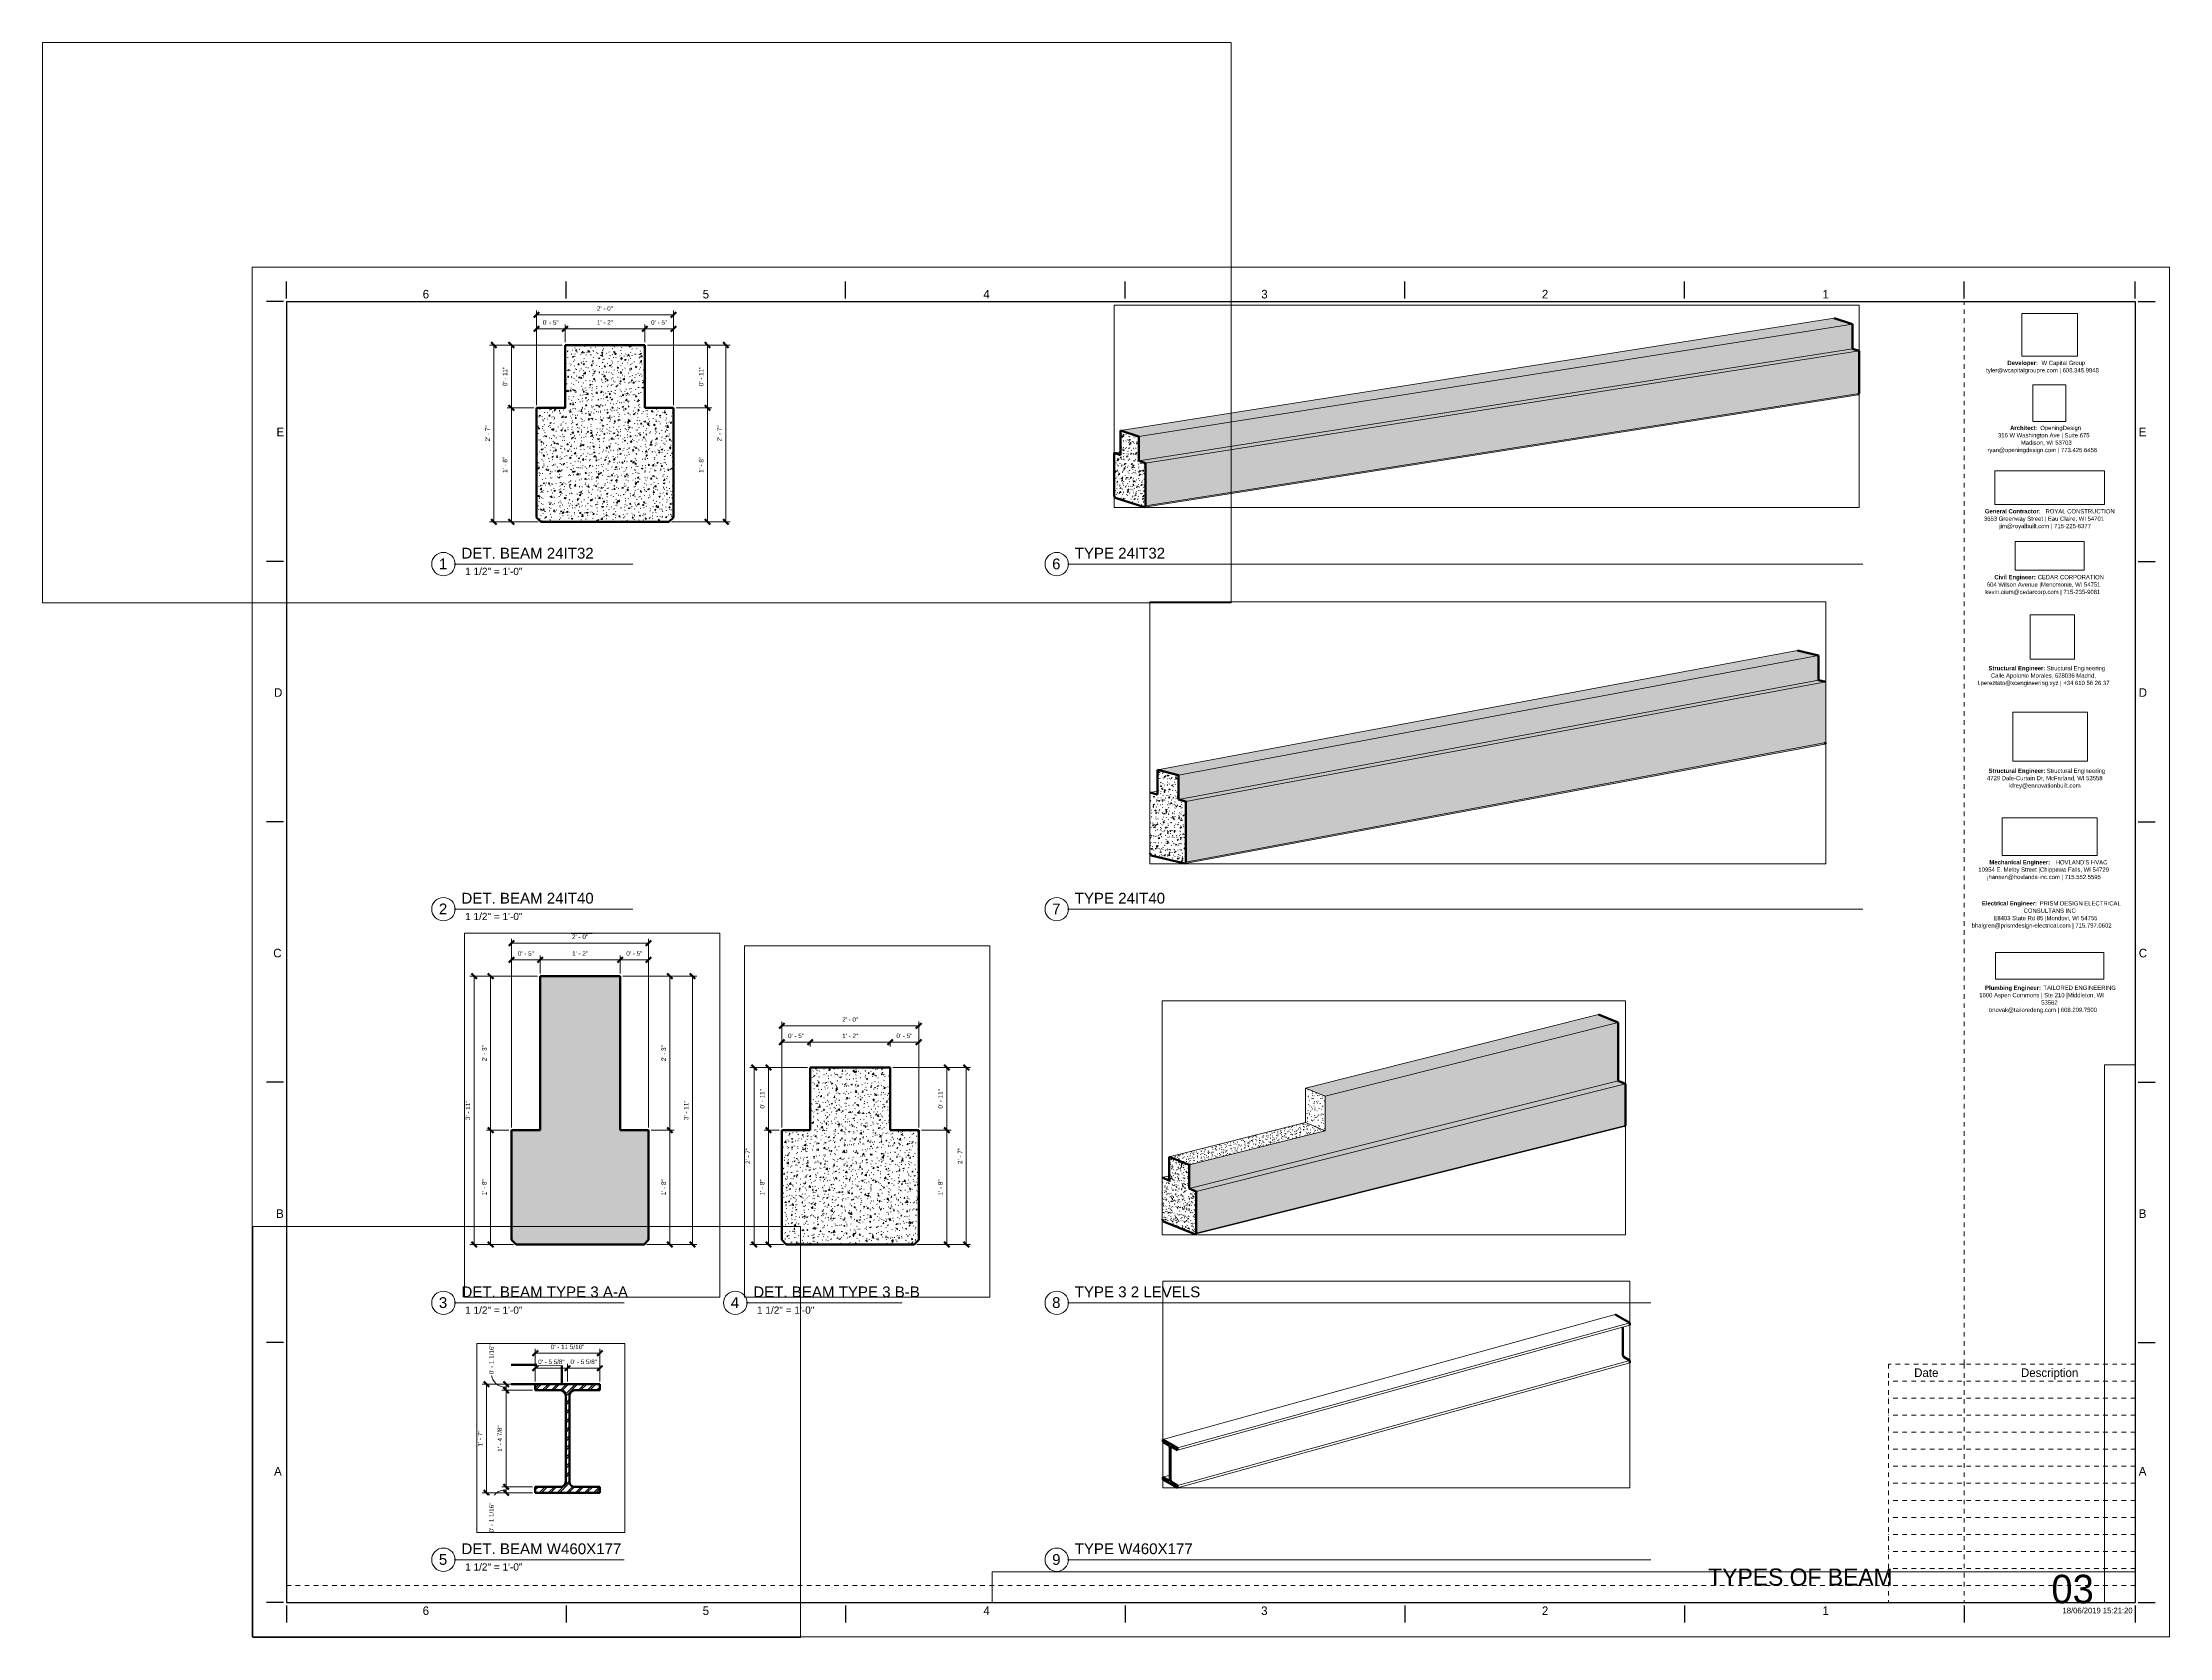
# Paper-space layout 'Layout1' of a CAD drawing. Header units: inches. Extents: x -4.6 to 42, y 0 to 34.9.
# The model-space entities are those that its viewports show. They can reach past a viewport. Long polylines and large blocks are cut down to what shows.
import ezdxf

# ---------------------------------------------------------------- set-up
doc = ezdxf.new("R2010")
doc.units = ezdxf.units.IN
doc.header["$MEASUREMENT"] = 0
doc.linetypes.add('Dot 1_32_', pattern=[0.03125, 0, -0.03125])
for name, color, linetype, lineweight in [('A-ANNO-DIMS', 211, 'Continuous', 9), ('A-ANNO-DIMS-8', 211, 'Continuous', 9), ('A-DETL', 90, 'Dot 1_32_', 18), ('G-ANNO-SCHD', 231, 'Continuous', 9), ('G-ANNO-TTLB', 6, 'Continuous', 9), ('G-ANNO-TTLB-MEDM', 33, 'Continuous', 25), ('S-BEAM', 12, 'Continuous', 18)]:
    doc.layers.add(name, color=color, linetype=linetype, lineweight=lineweight)
doc.layers.add('G-ANNO-NPLT', color=191, linetype='Continuous', plot=False)
doc.styles.add('Arial', font='arial.ttf', dxfattribs={"height": 0.787402})
doc.styles.add('Arial_1', font='arial.ttf', dxfattribs={"height": 0.15748})
doc.styles.add('Arial_2', font='arial.ttf', dxfattribs={"height": 0.23622})
doc.styles.add('Century Gothic', font='GOTHIC.TTF', dxfattribs={"height": 0.1875})
doc.styles.add('Century Gothic_1', font='GOTHIC.TTF', dxfattribs={"height": 0.09375})
doc.styles.add('Century Gothic_2', font='GOTHIC.TTF', dxfattribs={"height": 0.125})
doc.styles.add('Century Gothic_3', font='GOTHIC.TTF', dxfattribs={"height": 0.625})
doc.styles.add('Century Gothic_4', font='GOTHIC.TTF', dxfattribs={"height": 0.375})
doc.styles.add('Century Gothic_B', font='', dxfattribs={"height": 0.09375})
doc.styles.get('Century Gothic_B').set_extended_font_data('Century Gothic', bold=True)
doc.dimstyles.new('Diagonal_-_Arial_2_5_mm', dxfattribs={"dimscale": 12, "dimtxt": 0.803354, "dimasz": 0.07874, "dimexe": 0.062992, "dimexo": 0.03937, "dimgap": 0.03937, "dimtad": 1, "dimdec": 4, "dimrnd": 0.0625, "dimzin": 1, "dimdsep": 46, "dimlunit": 4, "dimtxsty": 'Arial', "dimblk1": 'OBLIQUE', "dimblk2": 'OBLIQUE', "dimsah": 1, "dimcen": 0.09, "dimazin": 0, "dimtfac": 1, "dimtdec": 4, "dimtix": 1, "dimtmove": 0, "dimatfit": 3, "dimfxl": 1, "dimtvp": 1, "dimtfill": 1, "dimfrac": 2, "dimtolj": 1, "dimtzin": 0, "dimarcsym": 2})
doc.dimstyles.new('Diagonal_-_Arial_2_5_mm_1', dxfattribs={"dimscale": 12, "dimtxt": 0.803354, "dimasz": 0.07874, "dimexe": 0.062992, "dimexo": 0.03937, "dimgap": 0.03937, "dimtad": 1, "dimdec": 4, "dimrnd": 0.0625, "dimzin": 1, "dimdsep": 46, "dimlunit": 4, "dimtxsty": 'Arial', "dimblk1": 'OBLIQUE', "dimblk2": 'OBLIQUE', "dimsah": 1, "dimcen": 0.09, "dimazin": 0, "dimtfac": 1, "dimtdec": 4, "dimtix": 1, "dimtmove": 1, "dimatfit": 3, "dimfxl": 1, "dimtvp": 1, "dimtfill": 1, "dimfrac": 2, "dimtolj": 1, "dimtzin": 0, "dimarcsym": 2})
picture_1 = doc.add_image_def('image1.jpg', size_in_pixel=(785, 514))
picture_2 = doc.add_image_def('image2.png', size_in_pixel=(300, 300))
picture_3 = doc.add_image_def('image3.jpg', size_in_pixel=(336, 83))
picture_4 = doc.add_image_def('image4.jpg', size_in_pixel=(278, 110))
picture_5 = doc.add_image_def('image5.jpg', size_in_pixel=(302, 126))
picture_6 = doc.add_image_def('image6.jpg', size_in_pixel=(261, 80))
picture_7 = doc.add_image_def('image7.jpg', size_in_pixel=(344, 261))
picture_8 = doc.add_image_def('image8.jpg', size_in_pixel=(547, 610))
picture_9 = doc.add_image_def('image9.jpg', size_in_pixel=(95, 1663))
picture_10 = doc.add_image_def('image10.jpg', size_in_pixel=(3536, 95))
pattern_1 = [(50, (-2813.855, -70), (2.29529, -0.20023), [0.24, -2.64]), (355, (-2813.855, -70), (-0.44392, 2.40685), [0.192, -2.112]), (100.451, (-2813.664, -70.017), (1.85148, 2.20645), [0.204, -2.244]), (46.184, (-2813.855, -69.36), (3.41498, -0.52988), [0.36, -3.96]), (96.636, (-2813.57, -69.404), (2.99077, 3.1175), [0.306, -3.365]), (351.184, (-2813.855, -69.36), (2.99112, 3.1174), [0.288, -3.168]), (21, (-2813.535, -69.52), (1.910434, -1.287904), [0.24, -2.64]), (326, (-2813.535, -69.52), (0.7786, 2.32029), [0.192, -2.112]), (71.451, (-2813.376, -69.627), (2.68905, 1.03219), [0.204, -2.244]), (37.5, (-2813.855, -70), (0.038894, 1.064692), [0.106, -1.981, 0.106, -2.038, -2.12]), (37.5, (-2813.855, -70), (0.038894, 1.064692), [-4.23, 0.106, -2.014]), (7.5, (-2813.855, -70), (0.841523, 1.261634), [0.106, -1.117, 0.106, -1.933, -0.808]), (7.5, (-2813.855, -70), (0.841523, 1.261634), [-3.261, 0.106, -0.702]), (327.5, (-2814.569, -70), (1.707842, -0.07188), [0.106, -0.694, 0.106, -2.39, -3.312]), (327.5, (-2814.569, -70), (1.707842, -0.07188), [-3.296, 0.106, -3.206]), (317.5, (-2814.889, -70), (1.865863, 0.320695), [0.106, -0.934, 0.106, -1.552, -2.352]), (317.5, (-2814.889, -70), (1.865863, 0.320695), [-2.698, 0.106, -2.246])]
pattern_2 = [(0, (-12046.3, -4607.559), (6.4, 0.361), [0.264, -4.536, 0.264, -4.536, -25.6]), (0, (-12046.3, -4607.559), (6.4, 0.361), [-9.6, 0.264, -9.336, 0.264, -4.536, -11.2]), (0, (-12046.3, -4607.559), (6.4, 0.361), [-24, 0.264, -2.936, 0.264, -7.736]), (158.664, (-12043.9, -4607.378), (-4.58511484, 1.06953535), [0.142, -2.435, 0.142, -2.435, -13.742]), (158.664, (-12043.9, -4607.378), (-4.58511484, 1.06953535), [-5.153, 0.142, -5.011, 0.142, -2.435, -6.012]), (158.664, (-12043.9, -4607.378), (-4.58511484, 1.06953535), [-12.883, 0.142, -1.576, 0.142, -4.153]), (201.336, (-12043.1, -4606.657), (-1.814034635, -1.4300218), [0.142, -2.435, 0.142, -2.435, -13.742]), (201.336, (-12043.1, -4606.657), (-1.814034635, -1.4300218), [-5.153, 0.142, -5.011, 0.142, -2.435, -6.012]), (201.336, (-12043.1, -4606.657), (-1.814034635, -1.4300218), [-12.883, 0.142, -1.576, 0.142, -4.153])]
pattern_3 = [(0, (-11057.199, -4530.388), (6.4, 0.342), [0.264, -4.536, 0.264, -4.536, -25.6]), (0, (-11057.199, -4530.388), (6.4, 0.342), [-9.6, 0.264, -9.336, 0.264, -4.536, -11.2]), (0, (-11057.199, -4530.388), (6.4, 0.342), [-24, 0.264, -2.936, 0.264, -7.736]), (159.71, (-11054.799, -4530.218), (-4.58562177, 1.01195752), [0.141, -2.418, 0.141, -2.418, -13.647]), (159.71, (-11054.799, -4530.218), (-4.58562177, 1.01195752), [-5.118, 0.141, -4.977, 0.141, -2.418, -5.97]), (159.71, (-11054.799, -4530.218), (-4.58562177, 1.01195752), [-12.794, 0.141, -1.565, 0.141, -4.124]), (200.29, (-11053.999, -4529.535), (-1.81400748, -1.35406752), [0.141, -2.418, 0.141, -2.418, -13.647]), (200.29, (-11053.999, -4529.535), (-1.81400748, -1.35406752), [-5.118, 0.141, -4.977, 0.141, -2.418, -5.97]), (200.29, (-11053.999, -4529.535), (-1.81400748, -1.35406752), [-12.794, 0.141, -1.565, 0.141, -4.124])]
pattern_4 = [(0, (2452.074, -1010.714), (6.4, 0.513), [0.264, -4.536, 0.264, -4.536, -25.6]), (0, (2452.074, -1010.714), (6.4, 0.513), [-9.6, 0.264, -9.336, 0.264, -4.536, -11.2]), (0, (2452.074, -1010.714), (6.4, 0.513), [-24, 0.264, -2.936, 0.264, -7.736]), (150.971, (2454.474, -1010.458), (-4.58592564, 1.51917873), [0.151, -2.594, 0.151, -2.594, -14.639]), (150.971, (2454.474, -1010.458), (-4.58592564, 1.51917873), [-5.49, 0.151, -5.339, 0.151, -2.594, -6.405]), (150.971, (2454.474, -1010.458), (-4.58592564, 1.51917873), [-13.724, 0.151, -1.679, 0.151, -4.424]), (209.029, (2455.274, -1009.433), (-1.81449358, -2.03286769), [0.151, -2.594, 0.151, -2.594, -14.639]), (209.029, (2455.274, -1009.433), (-1.81449358, -2.03286769), [-5.49, 0.151, -5.339, 0.151, -2.594, -6.405]), (209.029, (2455.274, -1009.433), (-1.81449358, -2.03286769), [-13.724, 0.151, -1.679, 0.151, -4.424])]

psp = doc.layouts.get("Layout1")

# ---------------------------------------------------------------- texts
at = {"layer": 'G-ANNO-SCHD', "color": 147, "char_height": 0.1875, "attachment_point": 2, "line_spacing_factor": 0.984502, "style": 'Century Gothic'}
for s, insert, width in [('Date', (36.663, 5.893), 0.73997), ('Description', (39.365, 5.893), 1.66316)]:
    psp.add_mtext(s, dxfattribs=dict(at, insert=insert, width=width))
at = {"layer": 'G-ANNO-TTLB', "attachment_point": 1}
for s, insert, char_height, width, style in [('DET. BEAM 24IT32', (4.573, 23.868), 0.23622, 3.54447, 'Arial_2'), ('TYPE 24IT32', (18.007, 23.868), 0.23622, 2.41769, 'Arial_2'), ('1', (4.079, 23.633), 0.236, 0.22409, 'Arial_2'), (' 1 1/2" = 1\'-0"', (4.593, 23.429), 0.15748, 1.60653, 'Arial_1'), ('6', (17.513, 23.633), 0.236, 0.22409, 'Arial_2'), ('DET. BEAM 24IT40', (4.573, 16.31), 0.23622, 3.54447, 'Arial_2'), ('TYPE 24IT40', (18.007, 16.31), 0.23622, 2.41769, 'Arial_2'), ('2', (4.079, 16.075), 0.236, 0.22409, 'Arial_2'), (' 1 1/2" = 1\'-0"', (4.593, 15.871), 0.15748, 1.60653, 'Arial_1'), ('7', (17.513, 16.075), 0.236, 0.22409, 'Arial_2'), ('3', (4.079, 7.453), 0.236, 0.22409, 'Arial_2'), ('DET. BEAM TYPE 3 A-A', (4.573, 7.688), 0.23622, 4.45978, 'Arial_2'), ('DET. BEAM TYPE 3 B-B', (10.967, 7.688), 0.23622, 4.45978, 'Arial_2'), ('8', (17.513, 7.453), 0.236, 0.22409, 'Arial_2'), ('TYPE 3 2 LEVELS', (18.007, 7.688), 0.23622, 3.35825, 'Arial_2'), (' 1 1/2" = 1\'-0"', (4.593, 7.249), 0.15748, 1.60653, 'Arial_1'), ('4', (10.473, 7.453), 0.236, 0.22409, 'Arial_2'), (' 1 1/2" = 1\'-0"', (10.987, 7.249), 0.15748, 1.60653, 'Arial_1'), ('DET. BEAM W460X177', (4.573, 2.061), 0.23622, 4.29566, 'Arial_2'), ('TYPE W460X177', (18.007, 2.061), 0.23622, 3.16887, 'Arial_2'), ('5', (4.079, 1.826), 0.236, 0.22409, 'Arial_2'), (' 1 1/2" = 1\'-0"', (4.593, 1.623), 0.15748, 1.60653, 'Arial_1'), ('9', (17.513, 1.826), 0.236, 0.22409, 'Arial_2'), ('TYPES OF BEAM', (31.886, 1.51), 0.375, 4.62075, 'Century Gothic_4')]:
    psp.add_mtext(s, dxfattribs=dict(at, insert=insert, char_height=char_height, width=width, style=style))

msp = doc.modelspace()

# ---------------------------------------------------------------- blocks, each defined once
blk = doc.blocks.new('OD Title Block - 30x42 - CDs - one-217245-TYPES OF BEAM')
at = {"layer": 'G-ANNO-TTLB'}
for p, q in [((-0.01, 30.014), (41.99, 30.014)), ((-0.01, 0.014), (-0.01, 30.014)), ((41.99, 0.014), (41.99, 30.014)), ((-0.01, 0.014), (41.99, 0.014))]:
    blk.add_line(p, q, dxfattribs=at)
at = {"layer": 'G-ANNO-TTLB', "linetype": 'Dot 1_32_', "lineweight": 18}
for p, q in [((37.49, 5.989), (37.49, 29.264)), ((0.74, 1.137), (35.905, 1.137))]:
    blk.add_line(p, q, dxfattribs=at)
at = {"layer": 'G-ANNO-TTLB-MEDM'}
for p, q in [((0.74, 29.326), (0.74, 29.701)), ((6.865, 29.326), (6.865, 29.701)), ((12.99, 29.326), (12.99, 29.701)), ((19.115, 29.326), (19.115, 29.701)), ((25.24, 29.326), (25.24, 29.701)), ((31.365, 29.326), (31.365, 29.701)), ((37.49, 29.326), (37.49, 29.701)), ((41.24, 29.326), (41.24, 29.701)), ((0.677, 29.264), (0.302, 29.264)), ((0.74, 29.264), (41.24, 29.264)), ((0.74, 29.264), (0.74, 0.764)), ((41.24, 29.264), (41.24, 0.764)), ((41.302, 29.264), (41.677, 29.264)), ((0.677, 23.564), (0.302, 23.564)), ((41.302, 23.564), (41.677, 23.564)), ((0.677, 17.864), (0.302, 17.864)), ((41.302, 17.864), (41.677, 17.864)), ((0.677, 12.164), (0.302, 12.164)), ((41.302, 12.164), (41.677, 12.164)), ((0.677, 6.464), (0.302, 6.464)), ((41.302, 6.464), (41.677, 6.464)), ((0.677, 0.764), (0.302, 0.764)), ((0.74, 0.764), (41.24, 0.764)), ((0.74, 0.701), (0.74, 0.326)), ((6.865, 0.701), (6.865, 0.326)), ((12.99, 0.701), (12.99, 0.326)), ((19.115, 0.701), (19.115, 0.326)), ((25.24, 0.701), (25.24, 0.326)), ((31.365, 0.701), (31.365, 0.326)), ((37.49, 0.701), (37.49, 0.326)), ((41.24, 0.701), (41.24, 0.326)), ((41.302, 0.764), (41.677, 0.764))]:
    blk.add_line(p, q, dxfattribs=at)
at = {"layer": 'G-ANNO-TTLB', "attachment_point": 1}
for s, insert, char_height, width, style in [('6', (3.725, 29.517), 0.188, 0.17675, 'Century Gothic'), ('5', (9.858, 29.517), 0.188, 0.17675, 'Century Gothic'), ('4', (16.007, 29.517), 0.188, 0.17675, 'Century Gothic'), ('3', (22.094, 29.517), 0.188, 0.17675, 'Century Gothic'), ('2', (28.242, 29.517), 0.188, 0.17675, 'Century Gothic'), ('1', (34.391, 29.517), 0.188, 0.17675, 'Century Gothic'), ('Developer: ', (38.44, 27.964), 0.09375, 0.90584, 'Century Gothic_B'), ('W Capital Group', (39.188, 27.964), 0.09375, 1.32878, 'Century Gothic_1'), ('tyler@wcapitalgroupre.com | 608.345.9848', (37.974, 27.802), 0.09375, 3.36141, 'Century Gothic_1'), ('E', (0.523, 26.497), 0.188, 0.17044, 'Century Gothic'), ('316 W Washington Ave | Suite 675', (38.233, 26.379), 0.09375, 2.65756, 'Century Gothic_1'), ('Architect: ', (38.499, 26.54), 0.09375, 0.80169, 'Century Gothic_B'), ('Madison, WI 53703', (38.733, 26.217), 0.09375, 1.44556, 'Century Gothic_1'), ('OpeningDesign', (39.16, 26.54), 0.09375, 1.212, 'Century Gothic_1'), ('E', (41.317, 26.497), 0.188, 0.17044, 'Century Gothic'), ('ryan@openingdesign.com | 773.425.6456', (38.002, 26.056), 0.09375, 3.21937, 'Century Gothic_1'), ('General Contractor: ', (37.946, 24.714), 0.09375, 1.60969, 'Century Gothic_B'), ('ROYAL CONSTRUCTION', (39.274, 24.714), 0.09375, 1.82116, 'Century Gothic_1'), ('3653 Greenway Street | Eau Claire, WI 54701', (37.925, 24.552), 0.09375, 3.4845, 'Century Gothic_1'), ('jim@royalbuilt.com | 715-225-6377', (38.263, 24.391), 0.09375, 2.66387, 'Century Gothic_1'), ('kevin.oium@cedarcorp.com | 715-235-9081', (37.956, 22.948), 0.09375, 3.40559, 'Century Gothic_1'), ('604 Wilson Avenue |Menomonie, WI 54751', (37.99, 23.109), 0.09375, 3.32669, 'Century Gothic_1'), ('Civil Engineer: ', (38.154, 23.271), 0.09375, 1.14888, 'Century Gothic_B'), ('CEDAR CORPORATION', (39.102, 23.271), 0.09375, 1.78012, 'Century Gothic_1'), ('Structural Engineer: ', (38.026, 21.277), 0.09375, 1.54341, 'Century Gothic_B'), ('Calle Apolonio Morales, 628036 Madrid, ', (38.078, 21.116), 0.09375, 3.15309, 'Century Gothic_1'), ('Structural Engineering', (39.3, 21.277), 0.09375, 1.69175, 'Century Gothic_1'), ('D', (0.468, 20.791), 0.188, 0.23672, 'Century Gothic'), ('l.pereztato@xcengineering.xyz | +34 610 56 26 37', (37.787, 20.954), 0.09375, 3.81591, 'Century Gothic_1'), ('D', (41.317, 20.791), 0.188, 0.23672, 'Century Gothic'), ('4729 Dale-Curtain Dr, McFarland, WI 53558', (37.992, 18.869), 0.09375, 3.32037, 'Century Gothic_1'), ('Structural Engineer: ', (38.026, 19.03), 0.09375, 1.54341, 'Century Gothic_B'), ('kfrey@ennovationbuilt.com', (38.479, 18.707), 0.09375, 2.13994, 'Century Gothic_1'), ('Structural Engineering', (39.3, 19.03), 0.09375, 1.69175, 'Century Gothic_1'), ('10954 E. Melby Street |Chippewa Falls, WI 54729', (37.803, 16.865), 0.09375, 3.77487, 'Century Gothic_1'), ('Mechanical Engineer: ', (38.045, 17.026), 0.09375, 1.76119, 'Century Gothic_B'), ("HOVLAND'S HVAC", (39.498, 17.026), 0.09375, 1.42663, 'Century Gothic_1'), ('jhansen@hovlands-inc.com | 715.552.5595', (37.996, 16.704), 0.09375, 3.31091, 'Century Gothic_1'), ('Electrical Engineer: ', (37.88, 16.127), 0.09375, 1.53394, 'Century Gothic_B'), ('CONSULTANS INC', (38.794, 15.965), 0.09375, 1.37613, 'Century Gothic_1'), ('PRISM DESIGN ELECTRICAL ', (39.146, 16.127), 0.09375, 2.09891, 'Century Gothic_1'), ('bhalgren@prismdesign-electrical.com | 715.797.0602', (37.656, 15.642), 0.09375, 4.13469, 'Century Gothic_1'), ('E8403 State Rd 85 |Mondovi, WI 54755', (38.133, 15.804), 0.09375, 2.9795, 'Century Gothic_1'), ('C', (0.45, 15.084), 0.188, 0.25881, 'Century Gothic'), ('C', (41.317, 15.084), 0.188, 0.25881, 'Century Gothic'), ('1600 Aspen Commons | Ste 210 |Middleton, WI ', (37.823, 14.116), 0.09375, 3.77172, 'Century Gothic_1'), ('Plumbing Engineer: ', (37.951, 14.277), 0.09375, 1.54656, 'Century Gothic_B'), ('TAILORED ENGINEERING', (39.227, 14.277), 0.09375, 1.87166, 'Century Gothic_1'), ('bnovak@tailoredeng.com | 608.209.7500', (38.034, 13.793), 0.09375, 3.21622, 'Century Gothic_1'), ('53562', (39.18, 13.954), 0.0937, 0.44188, 'Century Gothic_1'), ('B', (0.512, 9.378), 0.188, 0.18306, 'Century Gothic'), ('B', (41.317, 9.378), 0.188, 0.18306, 'Century Gothic'), ('A', (0.468, 3.734), 0.188, 0.23672, 'Century Gothic'), ('A', (41.317, 3.734), 0.188, 0.23672, 'Century Gothic'), ('6', (3.724, 0.679), 0.188, 0.17675, 'Century Gothic'), ('5', (9.858, 0.679), 0.188, 0.17675, 'Century Gothic'), ('4', (16.007, 0.679), 0.188, 0.17675, 'Century Gothic'), ('3', (22.093, 0.679), 0.188, 0.17675, 'Century Gothic'), ('2', (28.242, 0.679), 0.188, 0.17675, 'Century Gothic'), ('1', (34.39, 0.679), 0.188, 0.17675, 'Century Gothic')]:
    blk.add_mtext(s, dxfattribs=dict(at, insert=insert, char_height=char_height, width=width, style=style))
at = {"layer": 'G-ANNO-TTLB'}
image = blk.add_image(picture_7, insert=(38.752, 28.068), size_in_units=(1.226, 0.93), dxfattribs=at)
image.dxf.flags = 7
image = blk.add_image(picture_8, insert=(38.999, 26.632), size_in_units=(0.719, 0.802), rotation=0, dxfattribs=at)
image.dxf.flags = 7
image = blk.add_image(picture_6, insert=(38.163, 24.818), size_in_units=(2.404, 0.737), dxfattribs=at)
image.dxf.flags = 7
image = blk.add_image(picture_5, insert=(38.612, 23.375), size_in_units=(1.506, 0.628), dxfattribs=at)
image.dxf.flags = 7
image = blk.add_image(picture_2, insert=(38.938, 21.431), size_in_units=(0.97, 0.97), dxfattribs=at)
image.dxf.flags = 7
image = blk.add_image(picture_1, insert=(38.558, 19.194), size_in_units=(1.638, 1.072), dxfattribs=at)
image.dxf.flags = 7
image = blk.add_image(picture_4, insert=(38.326, 17.131), size_in_units=(2.077, 0.822), dxfattribs=at)
image.dxf.flags = 7
image = blk.add_image(picture_3, insert=(38.179, 14.417), size_in_units=(2.372, 0.586), dxfattribs=at)
image.dxf.flags = 7
image = blk.add_image(picture_9, insert=(40.567, 0.764), size_in_units=(0.673, 11.775), dxfattribs=at)
image.dxf.flags = 7
image = blk.add_image(picture_10, insert=(16.203, 0.764), size_in_units=(25.037, 0.673), dxfattribs=at)
image.dxf.flags = 7
blk = doc.blocks.new('Ventana gráfica - Titulo de vista-1735-TYPES OF BEAM')
at = {"layer": 'G-ANNO-TTLB'}
for start, end in [(360, 180), (180, 0)]:
    blk.add_arc((-0.236, 0), 0.256, start, end, dxfattribs=at)
blk = doc.blocks.new('Beam 2 Levels - Beams 2 Levels-233880-DET_ BEAM TYPE 3 A-A')
at = {"layer": 'S-BEAM'}
h = blk.add_hatch(dxfattribs=at)
h.set_pattern_fill('FP_2', color=256, style=0, pattern_type=2)
h.set_pattern_definition(pattern_1)
h.paths.add_polyline_path([(-2816.111, -52), (-2815.324, -51.213), (-2815.324, -32), (-2820.324, -32), (-2820.324, -5), (-2834.324, -5), (-2834.324, -32), (-2839.324, -32), (-2839.324, -51.213), (-2838.536, -52)], flags=0)
at = {"layer": 'S-BEAM', "lineweight": 70}
for p, q in [((-2820.324, -5), (-2834.324, -5)), ((-2834.324, -5), (-2834.324, -32)), ((-2820.324, -32), (-2820.324, -5)), ((-2834.324, -32), (-2839.324, -32)), ((-2839.324, -32), (-2839.324, -51.213)), ((-2815.324, -32), (-2820.324, -32)), ((-2815.324, -51.213), (-2815.324, -32)), ((-2839.324, -51.213), (-2838.536, -52)), ((-2816.111, -52), (-2815.324, -51.213)), ((-2838.536, -52), (-2816.111, -52))]:
    blk.add_line(p, q, dxfattribs=at)
blk = doc.blocks.new('W-Ala ancha - W460X177-219962-DET_ BEAM W460X177')
at = {"layer": 'S-BEAM'}
h = blk.add_hatch(dxfattribs=at)
h.set_pattern_fill('FP_3', color=256, style=0, pattern_type=2)
h.set_pattern_definition([(45, (3474.299, -70), (-0.79196, 0.79196), []), (45, (3474.299, -68.8), (-0.79196, 0.79196), [])])
h.paths.add_polyline_path([(3486.973, -35.016), (3486.973, -33.957), (3482.528, -33.957), (3482.301, -33.927), (3482.089, -33.839), (3481.908, -33.7), (3481.768, -33.518), (3481.68, -33.306), (3481.651, -33.079), (3481.651, -17.937), (3481.68, -17.71), (3481.768, -17.498), (3481.908, -17.316), (3482.089, -17.177), (3482.301, -17.089), (3482.528, -17.059), (3486.973, -17.059), (3486.973, -16), (3475.674, -16), (3475.674, -17.059), (3480.119, -17.059), (3480.346, -17.089), (3480.558, -17.177), (3480.74, -17.316), (3480.879, -17.498), (3480.967, -17.71), (3480.997, -17.937), (3480.997, -33.079), (3480.967, -33.306), (3480.879, -33.518), (3480.74, -33.7), (3480.558, -33.839), (3480.346, -33.927), (3480.119, -33.957), (3475.674, -33.957), (3475.674, -35.016)], flags=0)
at = {"layer": 'S-BEAM', "lineweight": 70}
for p, q in [((3486.973, -16), (3475.674, -16)), ((3475.674, -16), (3475.674, -17.059)), ((3486.973, -17.059), (3486.973, -16)), ((3475.674, -17.059), (3480.119, -17.059)), ((3482.528, -17.059), (3486.973, -17.059)), ((3480.997, -17.937), (3480.997, -33.079)), ((3481.651, -33.079), (3481.651, -17.937)), ((3480.119, -33.957), (3475.674, -33.957)), ((3475.674, -33.957), (3475.674, -35.016)), ((3486.973, -33.957), (3482.528, -33.957)), ((3486.973, -35.016), (3486.973, -33.957)), ((3475.674, -35.016), (3486.973, -35.016))]:
    blk.add_line(p, q, dxfattribs=at)
for centre, start, end in [((3480.119, -17.937), 360, 90), ((3482.528, -17.937), 90, 180), ((3480.119, -33.079), 270, 0), ((3482.528, -33.079), 180, 270)]:
    blk.add_arc(centre, 0.878, start, end, dxfattribs=at)
blk = doc.blocks.new('hollowcore plank - HEAVY-240950-DET_ BEAM W460X177')
at = {"layer": 'S-BEAM'}
blk.add_line((3480.324, -11.941), (3480.324, -12.608), dxfattribs=at)
at = {"layer": 'S-BEAM', "lineweight": 70}
for p, q in [((3480.324, -12.604), (3471.454, -12.604)), ((3480.324, -16), (3480.324, -12.604)), ((3471.454, -16), (3480.324, -16))]:
    blk.add_line(p, q, dxfattribs=at)
blk = doc.blocks.new('Inverted Tee Beam - 24IT32-217907-DET_ BEAM 24IT32')
at = {"layer": 'S-BEAM'}
h = blk.add_hatch(dxfattribs=at)
h.set_pattern_fill('FP_4', color=256, style=0, pattern_type=2)
h.set_pattern_definition([(50, (-3475.722, -70), (2.29529, -0.20023), [0.24, -2.64]), (355, (-3475.722, -70), (-0.44392, 2.40685), [0.192, -2.112]), (100.451, (-3475.531, -70.017), (1.85148, 2.20645), [0.204, -2.244]), (46.184, (-3475.722, -69.36), (3.41498, -0.52988), [0.36, -3.96]), (96.636, (-3475.437, -69.404), (2.99077, 3.1175), [0.306, -3.365]), (351.184, (-3475.722, -69.36), (2.99112, 3.1174), [0.288, -3.168]), (21, (-3475.402, -69.52), (1.910434, -1.287904), [0.24, -2.64]), (326, (-3475.402, -69.52), (0.7786, 2.32029), [0.192, -2.112]), (71.451, (-3475.243, -69.627), (2.68905, 1.03219), [0.204, -2.244]), (37.5, (-3475.722, -70), (0.038894, 1.064692), [0.106, -1.981, 0.106, -2.038, -2.12]), (37.5, (-3475.722, -70), (0.038894, 1.064692), [-4.23, 0.106, -2.014]), (7.5, (-3475.722, -70), (0.841523, 1.261634), [0.106, -1.117, 0.106, -1.933, -0.808]), (7.5, (-3475.722, -70), (0.841523, 1.261634), [-3.261, 0.106, -0.702]), (327.5, (-3476.436, -70), (1.707842, -0.07188), [0.106, -0.694, 0.106, -2.39, -3.312]), (327.5, (-3476.436, -70), (1.707842, -0.07188), [-3.296, 0.106, -3.206]), (317.5, (-3476.756, -70), (1.865863, 0.320695), [0.106, -0.934, 0.106, -1.552, -2.352]), (317.5, (-3476.756, -70), (1.865863, 0.320695), [-2.698, 0.106, -2.246])])
h.paths.add_polyline_path([(-3492.536, -36), (-3470.111, -36), (-3469.324, -35.213), (-3469.324, -16), (-3474.324, -16), (-3474.324, -5), (-3488.324, -5), (-3488.324, -16), (-3493.324, -16), (-3493.324, -35.213)], flags=0)
at = {"layer": 'S-BEAM', "lineweight": 70}
for p, q in [((-3474.324, -5), (-3488.324, -5)), ((-3488.324, -5), (-3488.324, -16)), ((-3474.324, -16), (-3474.324, -5)), ((-3488.324, -16), (-3493.324, -16)), ((-3493.324, -16), (-3493.324, -35.213)), ((-3469.324, -16), (-3474.324, -16)), ((-3469.324, -35.213), (-3469.324, -16)), ((-3493.324, -35.213), (-3492.536, -36)), ((-3470.111, -36), (-3469.324, -35.213)), ((-3492.536, -36), (-3470.111, -36))]:
    blk.add_line(p, q, dxfattribs=at)
blk = doc.blocks.new('Beam 2 Levels - Beams 2 Levels-233880-DET_ BEAM TYPE 3 B-B')
at = {"layer": 'S-BEAM'}
h = blk.add_hatch(dxfattribs=at)
h.set_pattern_fill('FP_2', color=256, style=0, pattern_type=2)
h.set_pattern_definition(pattern_1)
h.paths.add_polyline_path([(-2816.111, -52), (-2815.324, -51.213), (-2815.324, -32), (-2820.324, -32), (-2820.324, -21), (-2834.324, -21), (-2834.324, -32), (-2839.324, -32), (-2839.324, -51.213), (-2838.536, -52)], flags=0)
at = {"layer": 'S-BEAM', "lineweight": 70}
for p, q in [((-2820.324, -21), (-2834.324, -21)), ((-2834.324, -21), (-2834.324, -32)), ((-2820.324, -32), (-2820.324, -21)), ((-2834.324, -32), (-2839.324, -32)), ((-2839.324, -32), (-2839.324, -51.213)), ((-2815.324, -32), (-2820.324, -32)), ((-2815.324, -51.213), (-2815.324, -32)), ((-2839.324, -51.213), (-2838.536, -52)), ((-2816.111, -52), (-2815.324, -51.213)), ((-2838.536, -52), (-2816.111, -52))]:
    blk.add_line(p, q, dxfattribs=at)
blk = doc.blocks.new('Inverted Tee Beam - 24IT32-217907-TYPE 24IT32')
at = {"layer": 'S-BEAM'}
h = blk.add_hatch(dxfattribs=at)
h.set_pattern_fill('FP_10', color=256, style=0, pattern_type=2)
h.set_pattern_definition([(0, (-12046.3, -4596.842), (6.4, 0.361), [0.264, -4.536, 0.264, -4.536, -25.6]), (0, (-12046.3, -4596.842), (6.4, 0.361), [-9.6, 0.264, -9.336, 0.264, -4.536, -11.2]), (0, (-12046.3, -4596.842), (6.4, 0.361), [-24, 0.264, -2.936, 0.264, -7.736]), (158.664, (-12043.9, -4596.662), (-4.58511484, 1.06953535), [0.142, -2.435, 0.142, -2.435, -13.742]), (158.664, (-12043.9, -4596.662), (-4.58511484, 1.06953535), [-5.153, 0.142, -5.011, 0.142, -2.435, -6.012]), (158.664, (-12043.9, -4596.662), (-4.58511484, 1.06953535), [-12.883, 0.142, -1.576, 0.142, -4.153]), (201.336, (-12043.1, -4595.94), (-1.814034635, -1.4300218), [0.142, -2.435, 0.142, -2.435, -13.742]), (201.336, (-12043.1, -4595.94), (-1.814034635, -1.4300218), [-5.153, 0.142, -5.011, 0.142, -2.435, -6.012]), (201.336, (-12043.1, -4595.94), (-1.814034635, -1.4300218), [-12.883, 0.142, -1.576, 0.142, -4.153])])
h.paths.add_polyline_path([(-7224.681, -2100.629), (-6912.001, -2051.438), (-6920.011, -2048.849), (-7232.691, -2098.04)], flags=0)
h = blk.add_hatch(dxfattribs=at)
h.set_pattern_fill('FP_9', color=256, style=0, pattern_type=2)
h.set_pattern_definition([(8.941, (-15662.068, -5882.244), (5.24914585, 2.38478592), [0.219, -3.766, 0.219, -3.766, -21.254]), (8.941, (-15662.068, -5882.244), (5.24914585, 2.38478592), [-7.97, 0.219, -7.751, 0.219, -3.766, -9.299]), (8.941, (-15662.068, -5882.244), (5.24914585, 2.38478592), [-19.926, 0.219, -2.438, 0.219, -6.423]), (117.757, (-15660.1, -5881.155), (-3.7611667, 4.0289475), [0.232, -3.994, 0.232, -3.994, -22.541]), (117.757, (-15660.1, -5881.155), (-3.7611667, 4.0289475), [-8.453, 0.232, -8.221, 0.232, -3.994, -9.862]), (117.757, (-15660.1, -5881.155), (-3.7611667, 4.0289475), [-21.133, 0.232, -2.585, 0.232, -6.812]), (245.7, (-15659.444, -5877.935), (-1.48781781, -6.41290388), [0.263, -4.52, 0.263, -4.52, -25.511]), (245.7, (-15659.444, -5877.935), (-1.48781781, -6.41290388), [-9.567, 0.263, -9.303, 0.263, -4.52, -11.161]), (245.7, (-15659.444, -5877.935), (-1.48781781, -6.41290388), [-23.916, 0.263, -2.926, 0.263, -7.709])])
h.paths.add_polyline_path([(-7224.681, -2111.346), (-6912.001, -2062.155), (-6912.001, -2051.438), (-7224.681, -2100.629)], flags=0)
h = blk.add_hatch(dxfattribs=at)
h.set_pattern_fill('FP_6', color=256, style=0, pattern_type=2)
h.set_pattern_definition(pattern_2)
h.paths.add_polyline_path([(-7221.82, -2112.271), (-6909.14, -2063.08), (-6912.001, -2062.155), (-7224.681, -2111.346)], flags=0)
h = blk.add_hatch(dxfattribs=at)
h.set_pattern_fill('FP_8', color=256, style=0, pattern_type=2)
h.set_pattern_definition([(8.941, (-15659.207, -5883.169), (5.24914585, 2.38478592), [0.219, -3.766, 0.219, -3.766, -21.254]), (8.941, (-15659.207, -5883.169), (5.24914585, 2.38478592), [-7.97, 0.219, -7.751, 0.219, -3.766, -9.299]), (8.941, (-15659.207, -5883.169), (5.24914585, 2.38478592), [-19.926, 0.219, -2.438, 0.219, -6.423]), (117.757, (-15657.239, -5882.08), (-3.7611667, 4.0289475), [0.232, -3.994, 0.232, -3.994, -22.541]), (117.757, (-15657.239, -5882.08), (-3.7611667, 4.0289475), [-8.453, 0.232, -8.221, 0.232, -3.994, -9.862]), (117.757, (-15657.239, -5882.08), (-3.7611667, 4.0289475), [-21.133, 0.232, -2.585, 0.232, -6.812]), (245.7, (-15656.583, -5878.859), (-1.48781781, -6.41290388), [0.263, -4.52, 0.263, -4.52, -25.511]), (245.7, (-15656.583, -5878.859), (-1.48781781, -6.41290388), [-9.567, 0.263, -9.303, 0.263, -4.52, -11.161]), (245.7, (-15656.583, -5878.859), (-1.48781781, -6.41290388), [-23.916, 0.263, -2.926, 0.263, -7.709])])
h.paths.add_polyline_path([(-7221.82, -2130.988), (-6909.14, -2081.797), (-6909.14, -2063.08), (-7221.82, -2112.271)], flags=0)
h = blk.add_hatch(dxfattribs=at)
h.set_pattern_fill('FP_7', color=256, style=0, pattern_type=2)
h.set_pattern_definition([(21.629, (-14564.77, -1948.576), (5.852978726, 3.030776144), [0.26, -4.462, 0.26, -4.462, -25.185]), (21.629, (-14564.77, -1948.576), (5.852978726, 3.030776144), [-9.444, 0.26, -9.185, 0.26, -4.462, -11.018]), (21.629, (-14564.77, -1948.576), (5.852978726, 3.030776144), [-23.611, 0.26, -2.888, 0.26, -7.61]), (156.09, (-14562.575, -1947.351), (-4.1933787, 0.44037256), [0.132, -2.269, 0.132, -2.269, -12.805]), (156.09, (-14562.575, -1947.351), (-4.1933787, 0.44037256), [-4.802, 0.132, -4.67, 0.132, -2.269, -5.602]), (156.09, (-14562.575, -1947.351), (-4.1933787, 0.44037256), [-12.004, 0.132, -1.469, 0.132, -3.869]), (231.034, (-14561.844, -1945.642), (-1.65964361, -3.47041944), [0.192, -3.298, 0.192, -3.298, -18.614]), (231.034, (-14561.844, -1945.642), (-1.65964361, -3.47041944), [-6.98, 0.192, -6.788, 0.192, -3.298, -8.144]), (231.034, (-14561.844, -1945.642), (-1.65964361, -3.47041944), [-17.451, 0.192, -2.135, 0.192, -5.625])])
h.paths.add_polyline_path([(-7222.271, -2131.61), (-6909.591, -2082.419), (-6909.14, -2081.797), (-7221.82, -2130.988)], flags=0)
h = blk.add_hatch(dxfattribs=at)
h.set_pattern_fill('FP_5', color=256, style=0, pattern_type=2)
h.set_pattern_definition([(59.623, (-3608.913, -5723.704), (3.2829208, -1.5499085), [0.436, -4.8]), (334.722, (-3608.913, -5723.704), (-0.6346527, 6.068039), [0.303, -3.328]), (95.975, (-3608.64, -5723.833), (2.6481707, 4.5172001), [0.508, -5.593]), (55.433, (-3608.913, -5722.145), (4.884622, -2.8688415), [0.628, -6.912]), (93.824, (-3608.506, -5722.384), (4.278425, 6.20916), [0.758, -8.34]), (329.572, (-3608.913, -5722.145), (4.278122, 6.209593), [0.472, -5.193]), (18.282, (-3608.456, -5722.683), (2.732236, -4.0208707), [0.338, -3.713]), (304.194, (-3608.456, -5722.683), (1.1136582, 5.2915774), [0.405, -4.456]), (78.115, (-3608.228, -5723.018), (3.8460316, 1.2701457), [0.451, -4.957]), (44.518, (-3608.913, -5723.704), (0.0556161, 2.5763204), [0.168, -3.152, 0.168, -3.244, -3.374]), (44.518, (-3608.913, -5723.704), (0.0556161, 2.5763204), [-6.733, 0.168, -3.206]), (354.341, (-3608.913, -5723.704), (1.2045635, 2.684303), [0.15, -1.592, 0.15, -2.754, -1.151]), (354.341, (-3608.913, -5723.704), (1.2045635, 2.684303), [-4.647, 0.15, -1.001]), (305.383, (-3609.934, -5723.374), (2.4433689, -0.9655265), [0.22, -1.447, 0.22, -4.98, -6.9]), (305.383, (-3609.934, -5723.374), (2.4433689, -0.9655265), [-6.867, 0.22, -6.68]), (297.964, (-3610.392, -5723.226), (2.6695537, -0.0828784), [0.237, -2.101, 0.237, -3.49, -5.29]), (297.964, (-3610.392, -5723.226), (2.6695537, -0.0828784), [-6.067, 0.237, -5.052])])
h.paths.add_polyline_path([(-7222.271, -2131.61), (-7221.82, -2130.988), (-7221.82, -2112.271), (-7224.681, -2111.346), (-7224.681, -2100.629), (-7232.691, -2098.04), (-7232.691, -2108.757), (-7235.552, -2107.832), (-7235.552, -2126.55), (-7235.101, -2127.462), (-7224.681, -2130.831)], flags=0)
h = blk.add_hatch(dxfattribs=at)
h.set_pattern_fill('FP_6', color=256, style=0, pattern_type=2)
h.set_pattern_definition(pattern_2)
h.paths.add_polyline_path([(-7232.691, -2108.757), (-7232.691, -2107.382), (-7235.552, -2107.832)], flags=0)
for p, q in [((-7232.691, -2098.04), (-6920.011, -2048.849)), ((-6912.001, -2051.438), (-7224.681, -2100.629)), ((-6912.001, -2062.155), (-7224.681, -2111.346)), ((-6909.14, -2063.08), (-7221.82, -2112.271)), ((-6909.14, -2081.797), (-7221.82, -2130.988)), ((-6909.591, -2082.419), (-7222.271, -2131.61)), ((-7232.691, -2107.382), (-7235.552, -2107.832))]:
    blk.add_line(p, q, dxfattribs=at)
at = {"layer": 'S-BEAM', "lineweight": 50}
for p, q in [((-6920.011, -2048.849), (-6912.001, -2051.438)), ((-6912.001, -2051.438), (-6912.001, -2062.155)), ((-6912.001, -2062.155), (-6909.14, -2063.08)), ((-6909.14, -2063.08), (-6909.14, -2081.797)), ((-6909.14, -2081.797), (-6909.591, -2082.419)), ((-7232.691, -2098.04), (-7232.691, -2108.757)), ((-7224.681, -2100.629), (-7232.691, -2098.04)), ((-7224.681, -2111.346), (-7224.681, -2100.629)), ((-7232.691, -2108.757), (-7235.552, -2107.832)), ((-7235.552, -2107.832), (-7235.552, -2126.55)), ((-7221.82, -2112.271), (-7224.681, -2111.346)), ((-7221.82, -2130.988), (-7221.82, -2112.271)), ((-7235.552, -2126.55), (-7235.101, -2127.462)), ((-7235.101, -2127.462), (-7222.271, -2131.61)), ((-7222.271, -2131.61), (-7221.82, -2130.988))]:
    blk.add_line(p, q, dxfattribs=at)
blk = doc.blocks.new('Inverted Tee Beam - 24IT40-223392-TYPE 24IT40')
at = {"layer": 'S-BEAM'}
h = blk.add_hatch(dxfattribs=at)
h.set_pattern_fill('FP_13', color=256, style=0, pattern_type=2)
h.set_pattern_definition([(0, (-11057.199, -4519.642), (6.4, 0.342), [0.264, -4.536, 0.264, -4.536, -25.6]), (0, (-11057.199, -4519.642), (6.4, 0.342), [-9.6, 0.264, -9.336, 0.264, -4.536, -11.2]), (0, (-11057.199, -4519.642), (6.4, 0.342), [-24, 0.264, -2.936, 0.264, -7.736]), (159.71, (-11054.799, -4519.471), (-4.58562177, 1.01195752), [0.141, -2.418, 0.141, -2.418, -13.647]), (159.71, (-11054.799, -4519.471), (-4.58562177, 1.01195752), [-5.118, 0.141, -4.977, 0.141, -2.418, -5.97]), (159.71, (-11054.799, -4519.471), (-4.58562177, 1.01195752), [-12.794, 0.141, -1.565, 0.141, -4.124]), (200.29, (-11053.999, -4518.788), (-1.81400748, -1.35406752), [0.141, -2.418, 0.141, -2.418, -13.647]), (200.29, (-11053.999, -4518.788), (-1.81400748, -1.35406752), [-5.118, 0.141, -4.977, 0.141, -2.418, -5.97]), (200.29, (-11053.999, -4518.788), (-1.81400748, -1.35406752), [-12.794, 0.141, -1.565, 0.141, -4.124])])
h.paths.add_polyline_path([(-6585.96, -2054.411), (-6305.561, -2002.043), (-6314.78, -1999.794), (-6595.179, -2052.162)], flags=0)
h = blk.add_hatch(dxfattribs=at)
h.set_pattern_fill('FP_12', color=256, style=0, pattern_type=2)
h.set_pattern_definition([(10.579, (-14841.939, -6325.848), (4.81665555, 2.46316206), [0.202, -3.473, 0.202, -3.473, -19.6]), (10.579, (-14841.939, -6325.848), (4.81665555, 2.46316206), [-7.35, 0.202, -7.148, 0.202, -3.473, -8.575]), (10.579, (-14841.939, -6325.848), (4.81665555, 2.46316206), [-18.375, 0.202, -2.248, 0.202, -5.923]), (115.876, (-14840.133, -6324.729), (-3.45083136, 3.98889508), [0.228, -3.911, 0.228, -3.911, -22.073]), (115.876, (-14840.133, -6324.729), (-3.45083136, 3.98889508), [-8.277, 0.228, -8.05, 0.228, -3.911, -9.657]), (115.876, (-14840.133, -6324.729), (-3.45083136, 3.98889508), [-20.694, 0.228, -2.532, 0.228, -6.67]), (247.675, (-14839.531, -6321.49), (-1.36519832, -6.4520343), [0.262, -4.493, 0.262, -4.493, -25.359]), (247.675, (-14839.531, -6321.49), (-1.36519832, -6.4520343), [-9.51, 0.262, -9.248, 0.262, -4.493, -11.095]), (247.675, (-14839.531, -6321.49), (-1.36519832, -6.4520343), [-23.774, 0.262, -2.908, 0.262, -7.663])])
h.paths.add_polyline_path([(-6585.96, -2065.158), (-6305.561, -2012.79), (-6305.561, -2002.043), (-6585.96, -2054.411)], flags=0)
h = blk.add_hatch(dxfattribs=at)
h.set_pattern_fill('FP_14', color=256, style=0, pattern_type=2)
h.set_pattern_definition(pattern_3)
h.paths.add_polyline_path([(-6582.668, -2065.961), (-6302.268, -2013.593), (-6305.561, -2012.79), (-6585.96, -2065.158)], flags=0)
h = blk.add_hatch(dxfattribs=at)
h.set_pattern_fill('FP_16', color=256, style=0, pattern_type=2)
h.set_pattern_definition([(10.579, (-14838.647, -6326.651), (4.81665555, 2.46316206), [0.202, -3.473, 0.202, -3.473, -19.6]), (10.579, (-14838.647, -6326.651), (4.81665555, 2.46316206), [-7.35, 0.202, -7.148, 0.202, -3.473, -8.575]), (10.579, (-14838.647, -6326.651), (4.81665555, 2.46316206), [-18.375, 0.202, -2.248, 0.202, -5.923]), (115.876, (-14836.84, -6325.532), (-3.45083136, 3.98889508), [0.228, -3.911, 0.228, -3.911, -22.073]), (115.876, (-14836.84, -6325.532), (-3.45083136, 3.98889508), [-8.277, 0.228, -8.05, 0.228, -3.911, -9.657]), (115.876, (-14836.84, -6325.532), (-3.45083136, 3.98889508), [-20.694, 0.228, -2.532, 0.228, -6.67]), (247.675, (-14836.238, -6322.294), (-1.36519832, -6.4520343), [0.262, -4.493, 0.262, -4.493, -25.359]), (247.675, (-14836.238, -6322.294), (-1.36519832, -6.4520343), [-9.51, 0.262, -9.248, 0.262, -4.493, -11.095]), (247.675, (-14836.238, -6322.294), (-1.36519832, -6.4520343), [-23.774, 0.262, -2.908, 0.262, -7.663])])
h.paths.add_polyline_path([(-6582.668, -2092.546), (-6302.268, -2040.178), (-6302.268, -2013.593), (-6582.668, -2065.961)], flags=0)
h = blk.add_hatch(dxfattribs=at)
h.set_pattern_fill('FP_15', color=256, style=0, pattern_type=2)
h.set_pattern_definition([(25.558, (-13855.22, -2415.326), (5.66379288, 3.37582734), [0.259, -4.45, 0.259, -4.45, -25.113]), (25.558, (-13855.22, -2415.326), (5.66379288, 3.37582734), [-9.417, 0.259, -9.158, 0.259, -4.45, -10.987]), (25.558, (-13855.22, -2415.326), (5.66379288, 3.37582734), [-23.543, 0.259, -2.88, 0.259, -7.589]), (161.338, (-13853.096, -2413.976), (-4.05867005, 0.0366387), [0.123, -2.119, 0.123, -2.119, -11.956]), (161.338, (-13853.096, -2413.976), (-4.05867005, 0.0366387), [-4.484, 0.123, -4.36, 0.123, -2.119, -5.231]), (161.338, (-13853.096, -2413.976), (-4.05867005, 0.0366387), [-11.209, 0.123, -1.371, 0.123, -3.613]), (232.307, (-13852.388, -2412.304), (-1.60558726, -3.4124873), [0.191, -3.283, 0.191, -3.283, -18.527]), (232.307, (-13852.388, -2412.304), (-1.60558726, -3.4124873), [-6.948, 0.191, -6.757, 0.191, -3.283, -8.106]), (232.307, (-13852.388, -2412.304), (-1.60558726, -3.4124873), [-17.369, 0.191, -2.125, 0.191, -5.599])])
h.paths.add_polyline_path([(-6583.186, -2093.189), (-6302.787, -2040.821), (-6302.268, -2040.178), (-6582.668, -2092.546)], flags=0)
h = blk.add_hatch(dxfattribs=at)
h.set_pattern_fill('FP_11', color=256, style=0, pattern_type=2)
h.set_pattern_definition([(56.731, (-2801.219, -5707.26), (3.7785592, -1.4122714), [0.463, -5.092]), (339.506, (-2801.219, -5707.26), (-0.730576, 6.057145), [0.336, -3.698]), (96.881, (-2800.905, -5707.377), (3.0474961, 4.6445675), [0.508, -5.593]), (52.48, (-2801.219, -5705.696), (5.6217225, -2.665157), [0.674, -7.411]), (94.4, (-2800.751, -5705.919), (4.92354, 6.412629), [0.759, -8.346]), (334.636, (-2801.219, -5705.696), (4.923323, 6.412106), [0.518, -5.703]), (18.033, (-2800.693, -5706.216), (3.144068, -3.913968), [0.388, -4.267]), (308.779, (-2800.693, -5706.216), (1.281513, 5.3550647), [0.418, -4.602]), (76.539, (-2800.431, -5706.542), (4.4260953, 1.441272), [0.459, -5.047]), (41.812, (-2801.219, -5707.26), (0.0640281, 2.58633126), [0.185, -3.471, 0.185, -3.572, -3.715]), (41.812, (-2801.219, -5707.26), (0.0640281, 2.58633126), [-7.413, 0.185, -3.53]), (357.216, (-2801.219, -5707.26), (1.385959, 2.7449225), [0.173, -1.825, 0.173, -3.158, -1.32]), (357.216, (-2801.219, -5707.26), (1.385959, 2.7449225), [-5.328, 0.173, -1.148]), (310.062, (-2802.394, -5706.973), (2.8119934, -0.8625556), [0.228, -1.498, 0.228, -5.157, -7.145]), (310.062, (-2802.394, -5706.973), (2.8119934, -0.8625556), [-7.11, 0.228, -6.917]), (301.95, (-2802.921, -5706.844), (3.0721188, 0.0326464), [0.242, -2.143, 0.242, -3.56, -5.395]), (301.95, (-2802.921, -5706.844), (3.0721188, 0.0326464), [-6.187, 0.242, -5.152])])
h.paths.add_polyline_path([(-6583.186, -2093.189), (-6582.668, -2092.546), (-6582.668, -2065.961), (-6585.96, -2065.158), (-6585.96, -2054.411), (-6595.179, -2052.162), (-6595.179, -2062.909), (-6598.471, -2062.106), (-6598.471, -2088.691), (-6597.953, -2089.587), (-6585.821, -2092.546)], flags=0)
h = blk.add_hatch(dxfattribs=at)
h.set_pattern_fill('FP_14', color=256, style=0, pattern_type=2)
h.set_pattern_definition(pattern_3)
h.paths.add_polyline_path([(-6595.179, -2062.909), (-6595.179, -2061.491), (-6598.471, -2062.106)], flags=0)
for p, q in [((-6595.179, -2052.162), (-6314.78, -1999.794)), ((-6305.561, -2002.043), (-6585.96, -2054.411)), ((-6585.96, -2065.158), (-6305.561, -2012.79)), ((-6582.668, -2065.961), (-6302.268, -2013.593)), ((-6582.668, -2092.546), (-6302.268, -2040.178)), ((-6583.186, -2093.189), (-6302.787, -2040.821)), ((-6598.471, -2062.106), (-6595.179, -2061.491))]:
    blk.add_line(p, q, dxfattribs=at)
at = {"layer": 'S-BEAM', "lineweight": 50}
for p, q in [((-6314.78, -1999.794), (-6305.561, -2002.043)), ((-6305.561, -2002.043), (-6305.561, -2012.79)), ((-6305.561, -2012.79), (-6302.268, -2013.593)), ((-6302.268, -2013.593), (-6302.268, -2040.178)), ((-6302.268, -2040.178), (-6302.787, -2040.821)), ((-6585.96, -2054.411), (-6595.179, -2052.162)), ((-6595.179, -2052.162), (-6595.179, -2062.909)), ((-6585.96, -2065.158), (-6585.96, -2054.411)), ((-6595.179, -2062.909), (-6598.471, -2062.106)), ((-6598.471, -2062.106), (-6598.471, -2088.691)), ((-6582.668, -2065.961), (-6585.96, -2065.158)), ((-6582.668, -2092.546), (-6582.668, -2065.961)), ((-6598.471, -2088.691), (-6597.953, -2089.587)), ((-6597.953, -2089.587), (-6583.186, -2093.189)), ((-6583.186, -2093.189), (-6582.668, -2092.546))]:
    blk.add_line(p, q, dxfattribs=at)
blk = doc.blocks.new('Beam 2 Levels - Beams 2 Levels-233980-TYPE 3 2 LEVELS')
at = {"layer": 'S-BEAM'}
h = blk.add_hatch(dxfattribs=at)
h.set_pattern_fill('FP_22', color=256, style=0, pattern_type=2)
h.set_pattern_definition([(0, (2452.074, -985.138), (6.4, 0.513), [0.264, -4.536, 0.264, -4.536, -25.6]), (0, (2452.074, -985.138), (6.4, 0.513), [-9.6, 0.264, -9.336, 0.264, -4.536, -11.2]), (0, (2452.074, -985.138), (6.4, 0.513), [-24, 0.264, -2.936, 0.264, -7.736]), (150.971, (2454.474, -984.882), (-4.58592564, 1.51917873), [0.151, -2.594, 0.151, -2.594, -14.639]), (150.971, (2454.474, -984.882), (-4.58592564, 1.51917873), [-5.49, 0.151, -5.339, 0.151, -2.594, -6.405]), (150.971, (2454.474, -984.882), (-4.58592564, 1.51917873), [-13.724, 0.151, -1.679, 0.151, -4.424]), (209.029, (2455.274, -983.856), (-1.81449358, -2.03286769), [0.151, -2.594, 0.151, -2.594, -14.639]), (209.029, (2455.274, -983.856), (-1.81449358, -2.03286769), [-5.49, 0.151, -5.339, 0.151, -2.594, -6.405]), (209.029, (2455.274, -983.856), (-1.81449358, -2.03286769), [-13.724, 0.151, -1.679, 0.151, -4.424])])
h.paths.add_polyline_path([(6328.441, 2596.322), (6456.929, 2628.536), (6448.302, 2632.069), (6319.814, 2599.854)], flags=0)
h = blk.add_hatch(dxfattribs=at)
h.set_pattern_fill('FP_18', color=256, style=0, pattern_type=2)
h.set_pattern_definition([(14.075, (-1500.608, -657.361), (5.04043685, 2.77923036), [0.214, -3.683, 0.214, -3.683, -20.785]), (14.075, (-1500.608, -657.361), (5.04043685, 2.77923036), [-7.795, 0.214, -7.58, 0.214, -3.683, -9.094]), (14.075, (-1500.608, -657.361), (5.04043685, 2.77923036), [-19.486, 0.214, -2.384, 0.214, -6.281]), (118.62, (-1498.718, -656.129), (-3.6116213, 3.58735788), [0.217, -3.729, 0.217, -3.729, -21.045]), (118.62, (-1498.718, -656.129), (-3.6116213, 3.58735788), [-7.892, 0.217, -7.675, 0.217, -3.729, -9.207]), (118.62, (-1498.718, -656.129), (-3.6116213, 3.58735788), [-19.73, 0.217, -2.414, 0.217, -6.36]), (246.808, (-1498.088, -652.94), (-1.4288008, -6.3668194), [0.264, -4.536, 0.264, -4.536, -25.597]), (246.808, (-1498.088, -652.94), (-1.4288008, -6.3668194), [-9.599, 0.264, -9.335, 0.264, -4.536, -11.199]), (246.808, (-1498.088, -652.94), (-1.4288008, -6.3668194), [-23.998, 0.264, -2.936, 0.264, -7.735])])
h.paths.add_polyline_path([(6268.839, 2555.802), (6456.929, 2602.959), (6456.929, 2628.536), (6328.441, 2596.322), (6328.441, 2581.165), (6268.839, 2566.222), (6268.839, 2559.334)], flags=0)
h = blk.add_hatch(dxfattribs=at)
h.set_pattern_fill('FP_19', color=256, style=0, pattern_type=2)
h.set_pattern_definition(pattern_4)
h.paths.add_polyline_path([(6271.92, 2554.54), (6460.01, 2601.698), (6456.929, 2602.959), (6268.839, 2555.802)], flags=0)
h = blk.add_hatch(dxfattribs=at)
h.set_pattern_fill('FP_20', color=256, style=0, pattern_type=2)
h.set_pattern_definition([(14.075, (-1497.527, -658.623), (5.04043685, 2.77923036), [0.214, -3.683, 0.214, -3.683, -20.785]), (14.075, (-1497.527, -658.623), (5.04043685, 2.77923036), [-7.795, 0.214, -7.58, 0.214, -3.683, -9.094]), (14.075, (-1497.527, -658.623), (5.04043685, 2.77923036), [-19.486, 0.214, -2.384, 0.214, -6.281]), (118.62, (-1495.637, -657.391), (-3.6116213, 3.58735788), [0.217, -3.729, 0.217, -3.729, -21.045]), (118.62, (-1495.637, -657.391), (-3.6116213, 3.58735788), [-7.892, 0.217, -7.675, 0.217, -3.729, -9.207]), (118.62, (-1495.637, -657.391), (-3.6116213, 3.58735788), [-19.73, 0.217, -2.414, 0.217, -6.36]), (246.808, (-1495.007, -654.202), (-1.4288008, -6.3668194), [0.264, -4.536, 0.264, -4.536, -25.597]), (246.808, (-1495.007, -654.202), (-1.4288008, -6.3668194), [-9.599, 0.264, -9.335, 0.264, -4.536, -11.199]), (246.808, (-1495.007, -654.202), (-1.4288008, -6.3668194), [-23.998, 0.264, -2.936, 0.264, -7.735])])
h.paths.add_polyline_path([(6271.92, 2536.34), (6460.01, 2583.498), (6460.01, 2601.698), (6271.92, 2554.54)], flags=0)
h = blk.add_hatch(dxfattribs=at)
h.set_pattern_fill('FP_23', color=256, style=0, pattern_type=2)
h.set_pattern_definition([(337.731, (10281.124, -313.054), (3.9436793, -0.0988519), [0.176, -3.021, 0.176, -3.021, -17.047]), (337.731, (10281.124, -313.054), (3.9436793, -0.0988519), [-6.393, 0.176, -6.217, 0.176, -3.021, -7.458]), (337.731, (10281.124, -313.054), (3.9436793, -0.0988519), [-15.982, 0.176, -1.955, 0.176, -5.151]), (108.031, (10282.603, -312.902), (-2.82557746, 5.64986416), [0.263, -4.515, 0.263, -4.515, -25.483]), (108.031, (10282.603, -312.902), (-2.82557746, 5.64986416), [-9.556, 0.263, -9.293, 0.263, -4.515, -11.149]), (108.031, (10282.603, -312.902), (-2.82557746, 5.64986416), [-23.89, 0.263, -2.923, 0.263, -7.701]), (246.066, (10283.096, -310.073), (-1.11797926, -5.55074332), [0.201, -3.445, 0.201, -3.445, -19.443]), (246.066, (10283.096, -310.073), (-1.11797926, -5.55074332), [-7.291, 0.201, -7.091, 0.201, -3.445, -8.506]), (246.066, (10283.096, -310.073), (-1.11797926, -5.55074332), [-18.228, 0.201, -2.23, 0.201, -5.876])])
h.paths.add_polyline_path([(6328.441, 2581.165), (6328.441, 2596.322), (6319.814, 2599.854), (6319.814, 2584.698), (6322.744, 2583.498)], flags=0)
h = blk.add_hatch(dxfattribs=at)
h.set_pattern_fill('FP_24', color=256, style=0, pattern_type=2)
h.set_pattern_definition([(0, (2452.074, -1000.294), (6.4, 0.513), [0.264, -4.536, 0.264, -4.536, -25.6]), (0, (2452.074, -1000.294), (6.4, 0.513), [-9.6, 0.264, -9.336, 0.264, -4.536, -11.2]), (0, (2452.074, -1000.294), (6.4, 0.513), [-24, 0.264, -2.936, 0.264, -7.736]), (150.971, (2454.474, -1000.038), (-4.58592564, 1.51917873), [0.151, -2.594, 0.151, -2.594, -14.639]), (150.971, (2454.474, -1000.038), (-4.58592564, 1.51917873), [-5.49, 0.151, -5.339, 0.151, -2.594, -6.405]), (150.971, (2454.474, -1000.038), (-4.58592564, 1.51917873), [-13.724, 0.151, -1.679, 0.151, -4.424]), (209.029, (2455.274, -999.013), (-1.81449358, -2.03286769), [0.151, -2.594, 0.151, -2.594, -14.639]), (209.029, (2455.274, -999.013), (-1.81449358, -2.03286769), [-5.49, 0.151, -5.339, 0.151, -2.594, -6.405]), (209.029, (2455.274, -999.013), (-1.81449358, -2.03286769), [-13.724, 0.151, -1.679, 0.151, -4.424])])
h.paths.add_polyline_path([(6268.839, 2566.222), (6328.441, 2581.165), (6319.814, 2584.698), (6260.211, 2569.755), (6260.492, 2569.64)], flags=0)
h = blk.add_hatch(dxfattribs=at)
h.set_pattern_fill('FP_21', color=256, style=0, pattern_type=2)
h.set_pattern_definition([(24.526, (71.653, 2357.949), (5.760495528, 3.163665007), [0.261, -4.488, 0.261, -4.488, -25.327]), (24.526, (71.653, 2357.949), (5.760495528, 3.163665007), [-9.498, 0.261, -9.236, 0.261, -4.488, -11.08]), (24.526, (71.653, 2357.949), (5.760495528, 3.163665007), [-23.744, 0.261, -2.905, 0.261, -7.653]), (169.398, (73.813, 2359.202), (-4.12723448, -0.29773061), [0.121, -2.077, 0.121, -2.077, -11.721]), (169.398, (73.813, 2359.202), (-4.12723448, -0.29773061), [-4.395, 0.121, -4.274, 0.121, -2.077, -5.128]), (169.398, (73.813, 2359.202), (-4.12723448, -0.29773061), [-10.988, 0.121, -1.344, 0.121, -3.542]), (227.719, (74.533, 2360.6), (-1.63294259, -2.86598317), [0.177, -3.034, 0.177, -3.034, -17.125]), (227.719, (74.533, 2360.6), (-1.63294259, -2.86598317), [-6.422, 0.177, -6.245, 0.177, -3.034, -7.492]), (227.719, (74.533, 2360.6), (-1.63294259, -2.86598317), [-16.054, 0.177, -1.964, 0.177, -5.175])])
h.paths.add_polyline_path([(6271.435, 2535.793), (6459.525, 2582.951), (6460.01, 2583.498), (6271.92, 2536.34)], flags=0)
h = blk.add_hatch(dxfattribs=at)
h.set_pattern_fill('FP_17', color=256, style=0, pattern_type=2)
h.set_pattern_definition([(54.892, (10221.522, -327.998), (3.5360146, -1.923591), [0.413, -4.546]), (331.455, (10221.522, -327.998), (-0.68417, 5.9809633), [0.335, -3.69]), (96.525, (10221.816, -328.158), (2.8525185, 4.056427), [0.502, -5.518]), (50.02, (10221.522, -326.482), (5.261822, -3.4085), [0.598, -6.574]), (94.198, (10221.96, -326.766), (4.6081055, 5.495072), [0.744, -8.184]), (327.061, (10221.522, -326.482), (4.60754, 5.494989), [0.522, -5.747]), (10.236, (10222.015, -327.063), (2.9430994, -4.255736), [0.351, -3.858]), (304.66, (10222.015, -327.063), (1.1998663, 5.0044546), [0.431, -4.743]), (76.52, (10222.26, -327.418), (4.1424758, 0.74797), [0.429, -4.717]), (37.597, (10221.522, -327.998), (0.0600981, 2.4985638), [0.163, -3.056, 0.163, -3.144, -3.27]), (37.597, (10221.522, -327.998), (0.0600981, 2.4985638), [-6.526, 0.163, -3.107]), (348.299, (10221.522, -327.998), (1.2964658, 2.4581533), [0.165, -1.742, 0.165, -3.015, -1.26]), (348.299, (10221.522, -327.998), (1.2964658, 2.4581533), [-5.086, 0.165, -1.096]), (305.756, (10220.422, -327.548), (2.6316247, -1.24859462), [0.235, -1.544, 0.235, -5.315, -7.365]), (305.756, (10220.422, -327.548), (2.6316247, -1.24859462), [-7.329, 0.235, -7.13]), (298.813, (10219.929, -327.346), (2.87453, -0.4184138), [0.249, -2.202, 0.249, -3.658, -5.543]), (298.813, (10219.929, -327.346), (2.87453, -0.4184138), [-6.358, 0.249, -5.294])])
h.paths.add_polyline_path([(6271.435, 2535.793), (6271.92, 2536.34), (6271.92, 2554.54), (6268.839, 2555.802), (6268.839, 2566.222), (6260.211, 2569.755), (6260.211, 2559.334), (6257.13, 2560.596), (6257.13, 2542.397), (6257.615, 2541.452), (6268.839, 2536.856)], flags=0)
h = blk.add_hatch(dxfattribs=at)
h.set_pattern_fill('FP_19', color=256, style=0, pattern_type=2)
h.set_pattern_definition(pattern_4)
h.paths.add_polyline_path([(6260.211, 2559.334), (6260.211, 2561.369), (6257.13, 2560.596)], flags=0)
for p, q in [((6319.814, 2599.854), (6448.302, 2632.069)), ((6456.929, 2628.536), (6328.441, 2596.322)), ((6268.839, 2555.802), (6456.929, 2602.959)), ((6271.92, 2554.54), (6460.01, 2601.698)), ((6328.441, 2596.322), (6319.814, 2599.854)), ((6319.814, 2599.854), (6319.814, 2584.698)), ((6328.441, 2581.165), (6328.441, 2596.322)), ((6260.211, 2569.755), (6319.814, 2584.698)), ((6319.814, 2584.698), (6328.441, 2581.165)), ((6271.92, 2536.34), (6460.01, 2583.498)), ((6271.435, 2535.793), (6459.525, 2582.951)), ((6328.441, 2581.165), (6268.839, 2566.222)), ((6257.13, 2560.596), (6260.211, 2561.369))]:
    blk.add_line(p, q, dxfattribs=at)
at = {"layer": 'S-BEAM', "lineweight": 50}
for p, q in [((6448.302, 2632.069), (6456.929, 2628.536)), ((6456.929, 2628.536), (6456.929, 2602.959)), ((6456.929, 2602.959), (6460.01, 2601.698)), ((6460.01, 2601.698), (6460.01, 2583.498)), ((6460.01, 2583.498), (6459.525, 2582.951)), ((6260.211, 2569.755), (6260.211, 2559.334)), ((6268.839, 2566.222), (6260.211, 2569.755)), ((6268.839, 2555.802), (6268.839, 2566.222)), ((6260.211, 2559.334), (6257.13, 2560.596)), ((6257.13, 2560.596), (6257.13, 2542.397)), ((6271.92, 2554.54), (6268.839, 2555.802)), ((6271.92, 2536.34), (6271.92, 2554.54)), ((6257.13, 2542.397), (6257.615, 2541.452)), ((6257.615, 2541.452), (6271.435, 2535.793)), ((6271.435, 2535.793), (6271.92, 2536.34))]:
    blk.add_line(p, q, dxfattribs=at)
blk = doc.blocks.new('W-Ala ancha - W460X177-219962-TYPE W460X177')
at = {"layer": 'S-BEAM'}
h = blk.add_hatch(dxfattribs=at)
h.set_pattern_fill('FP_25', color=256, style=0, pattern_type=2)
h.set_pattern_definition([(46.138, (-3674.706, -6268.476), (-1.1393802, 2.4569723), []), (46.138, (-3674.706, -6265.717), (-1.1393802, 2.4569723), [])])
h.paths.add_polyline_path([(-7413.961, -3753.005), (-7413.961, -3752.031), (-7416.519, -3750.604), (-7416.771, -3750.354), (-7416.957, -3749.953), (-7417.024, -3749.514), (-7417.024, -3735.588), (-7416.956, -3735.222), (-7416.771, -3735.03), (-7416.519, -3735.062), (-7413.961, -3736.489), (-7413.961, -3735.515), (-7420.463, -3731.888), (-7420.462, -3732.862), (-7417.905, -3734.289), (-7417.653, -3734.538), (-7417.468, -3734.937), (-7417.4, -3735.378), (-7417.4, -3749.304), (-7417.468, -3749.67), (-7417.653, -3749.863), (-7417.905, -3749.83), (-7420.463, -3748.403), (-7420.462, -3749.377), (-7415.707, -3752.031)], flags=0)
for p, q in [((-7420.463, -3731.888), (-7222.231, -3677.149)), ((-7413.961, -3735.515), (-7215.73, -3680.776)), ((-7413.961, -3736.489), (-7215.73, -3681.75)), ((-7413.961, -3752.031), (-7215.73, -3697.292)), ((-7413.961, -3753.005), (-7215.73, -3698.266)), ((-7420.463, -3732.862), (-7420.462, -3732.862)), ((-7417.4, -3747.557), (-7420.463, -3748.403)), ((-7420.463, -3749.377), (-7420.462, -3749.377))]:
    blk.add_line(p, q, dxfattribs=at)
at = {"layer": 'S-BEAM', "lineweight": 50}
for p, q in [((-7222.231, -3677.149), (-7215.73, -3680.776)), ((-7215.73, -3680.776), (-7215.73, -3681.75)), ((-7218.792, -3682.596), (-7218.792, -3694.775)), ((-7218.287, -3695.865), (-7215.73, -3697.292)), ((-7215.73, -3697.292), (-7215.73, -3698.266)), ((-7413.961, -3735.515), (-7420.463, -3731.888)), ((-7420.463, -3731.888), (-7420.463, -3732.862)), ((-7420.463, -3732.862), (-7417.905, -3734.289)), ((-7417.4, -3735.378), (-7417.4, -3749.304)), ((-7416.519, -3735.062), (-7413.961, -3736.489)), ((-7413.961, -3736.489), (-7413.961, -3735.515)), ((-7417.024, -3749.514), (-7417.024, -3735.588)), ((-7417.905, -3749.83), (-7420.463, -3748.403)), ((-7420.463, -3748.403), (-7420.463, -3749.377)), ((-7420.463, -3749.377), (-7413.961, -3753.005)), ((-7413.961, -3752.031), (-7416.519, -3750.604)), ((-7413.961, -3753.005), (-7413.961, -3752.031))]:
    blk.add_line(p, q, dxfattribs=at)
for points in [[(-7218.792, -3694.775, 0), (-7218.725, -3695.217, 0), (-7218.54, -3695.616, 0), (-7218.287, -3695.865, 0)], [(-7417.905, -3734.289, 0), (-7417.653, -3734.538, 0), (-7417.468, -3734.937, 0), (-7417.4, -3735.378, 0)], [(-7417.024, -3735.588, 0), (-7416.956, -3735.222, 0), (-7416.771, -3735.03, 0), (-7416.519, -3735.062, 0)], [(-7417.4, -3749.304, 0), (-7417.468, -3749.67, 0), (-7417.653, -3749.863, 0), (-7417.905, -3749.83, 0)], [(-7416.519, -3750.604, 0), (-7416.771, -3750.354, 0), (-7416.956, -3749.956, 0), (-7417.024, -3749.514, 0)]]:
    blk.add_polyline3d(points, dxfattribs=at)
blk = doc.blocks.new('DIMBLOCK11-DET_ BEAM TYPE 3 A-A')
at = {"layer": 'A-ANNO-DIMS-8', "lineweight": 50}
for p, q in [((-3445.292, -5), (-3445.764, -4.528)), ((-3445.292, -5), (-3444.82, -5.472)), ((-3445.292, -52), (-3445.764, -51.528)), ((-3445.292, -52), (-3444.82, -52.472))]:
    blk.add_line(p, q, dxfattribs=at)
at = {"layer": 'A-ANNO-DIMS-8'}
for p, q in [((-3434.194, -5), (-3446.048, -5)), ((-3445.292, -5), (-3445.292, -52)), ((-3445.292, -5), (-3434.194, -5)), ((-3438.406, -52), (-3446.048, -52)), ((-3445.292, -52), (-3438.406, -52))]:
    blk.add_line(p, q, dxfattribs=at)
at = {"layer": 'A-ANNO-DIMS-8', "color": 0, "insert": (-3446.787, -30.206), "char_height": 0.7874, "width": 4.0934, "attachment_point": 1, "rotation": 90, "line_spacing_factor": 0.941778, "style": 'Arial', "bg_fill": 3, "box_fill_scale": 1.25, "bg_fill_color": 256, "bg_fill_true_color": 13158600, "bg_fill_transparency": 0}
blk.add_mtext('3\' - 11"', dxfattribs=at)
blk = doc.blocks.new('_Oblique')
at = {"color": 0, "linetype": 'ByBlock', "lineweight": -2}
blk.add_line((-0.5, -0.5), (0.5, 0.5), dxfattribs=at)
blk = doc.blocks.new('DIMBLOCK12-DET_ BEAM TYPE 3 A-A')
at = {"layer": 'A-ANNO-DIMS-8', "lineweight": 50}
for p, q in [((-3442.397, -5), (-3442.87, -4.528)), ((-3442.397, -5), (-3441.925, -5.472)), ((-3442.397, -32), (-3442.87, -31.528)), ((-3442.397, -32), (-3441.925, -32.472))]:
    blk.add_line(p, q, dxfattribs=at)
at = {"layer": 'A-ANNO-DIMS-8'}
for p, q in [((-3434.194, -5), (-3443.153, -5)), ((-3442.397, -5), (-3442.397, -32)), ((-3442.397, -5), (-3434.194, -5)), ((-3439.194, -32), (-3443.153, -32)), ((-3442.397, -32), (-3439.194, -32))]:
    blk.add_line(p, q, dxfattribs=at)
at = {"layer": 'A-ANNO-DIMS-8', "color": 0, "insert": (-3443.892, -19.903), "char_height": 0.7874, "width": 3.36667, "attachment_point": 1, "rotation": 90, "line_spacing_factor": 0.941778, "style": 'Arial', "bg_fill": 3, "box_fill_scale": 1.25, "bg_fill_color": 256, "bg_fill_true_color": 13158600, "bg_fill_transparency": 0}
blk.add_mtext('2\' - 3"', dxfattribs=at)
blk = doc.blocks.new('DIMBLOCK13-DET_ BEAM TYPE 3 A-A')
at = {"layer": 'A-ANNO-DIMS-8', "lineweight": 50}
for p, q in [((-3442.397, -32), (-3442.87, -31.528)), ((-3442.397, -32), (-3441.925, -32.472)), ((-3442.397, -52), (-3442.87, -51.528)), ((-3442.397, -52), (-3441.925, -52.472))]:
    blk.add_line(p, q, dxfattribs=at)
at = {"layer": 'A-ANNO-DIMS-8'}
for p, q in [((-3439.194, -32), (-3443.153, -32)), ((-3442.397, -32), (-3442.397, -52)), ((-3442.397, -32), (-3439.194, -32)), ((-3438.406, -52), (-3443.153, -52)), ((-3442.397, -52), (-3438.406, -52))]:
    blk.add_line(p, q, dxfattribs=at)
at = {"layer": 'A-ANNO-DIMS-8', "color": 0, "insert": (-3443.892, -43.403), "char_height": 0.7874, "width": 3.36667, "attachment_point": 1, "rotation": 90, "line_spacing_factor": 0.941778, "style": 'Arial', "bg_fill": 3, "box_fill_scale": 1.25, "bg_fill_color": 256, "bg_fill_true_color": 13158600, "bg_fill_transparency": 0}
blk.add_mtext('1\' - 8"', dxfattribs=at)
blk = doc.blocks.new('DIMBLOCK14-DET_ BEAM TYPE 3 A-A')
at = {"layer": 'A-ANNO-DIMS-8', "lineweight": 50}
for p, q in [((-3410.973, -5), (-3411.445, -4.528)), ((-3410.973, -5), (-3410.5, -5.472)), ((-3410.973, -32), (-3411.445, -31.528)), ((-3410.973, -32), (-3410.5, -32.472))]:
    blk.add_line(p, q, dxfattribs=at)
at = {"layer": 'A-ANNO-DIMS-8'}
for p, q in [((-3419.249, -5), (-3410.217, -5)), ((-3410.973, -5), (-3419.249, -5)), ((-3410.973, -5), (-3410.973, -32)), ((-3414.249, -32), (-3410.217, -32)), ((-3410.973, -32), (-3414.249, -32))]:
    blk.add_line(p, q, dxfattribs=at)
at = {"layer": 'A-ANNO-DIMS-8', "color": 0, "insert": (-3412.467, -19.903), "char_height": 0.7874, "width": 3.36667, "attachment_point": 1, "rotation": 90, "line_spacing_factor": 0.941778, "style": 'Arial', "bg_fill": 3, "box_fill_scale": 1.25, "bg_fill_color": 256, "bg_fill_true_color": 13158600, "bg_fill_transparency": 0}
blk.add_mtext('2\' - 3"', dxfattribs=at)
blk = doc.blocks.new('DIMBLOCK15-DET_ BEAM TYPE 3 A-A')
at = {"layer": 'A-ANNO-DIMS-8', "lineweight": 50}
for p, q in [((-3410.973, -32), (-3411.445, -31.528)), ((-3410.973, -32), (-3410.5, -32.472)), ((-3410.973, -52), (-3411.445, -51.528)), ((-3410.973, -52), (-3410.5, -52.472))]:
    blk.add_line(p, q, dxfattribs=at)
at = {"layer": 'A-ANNO-DIMS-8'}
for p, q in [((-3414.249, -32), (-3410.217, -32)), ((-3410.973, -32), (-3414.249, -32)), ((-3410.973, -32), (-3410.973, -52)), ((-3415.036, -52), (-3410.217, -52)), ((-3410.973, -52), (-3415.036, -52))]:
    blk.add_line(p, q, dxfattribs=at)
at = {"layer": 'A-ANNO-DIMS-8', "color": 0, "insert": (-3412.467, -43.403), "char_height": 0.7874, "width": 3.36667, "attachment_point": 1, "rotation": 90, "line_spacing_factor": 0.941778, "style": 'Arial', "bg_fill": 3, "box_fill_scale": 1.25, "bg_fill_color": 256, "bg_fill_true_color": 13158600, "bg_fill_transparency": 0}
blk.add_mtext('1\' - 8"', dxfattribs=at)
blk = doc.blocks.new('DIMBLOCK16-DET_ BEAM TYPE 3 A-A')
at = {"layer": 'A-ANNO-DIMS-8', "lineweight": 50}
for p, q in [((-3407.036, -5), (-3407.508, -4.528)), ((-3407.036, -5), (-3406.563, -5.472)), ((-3407.036, -52), (-3407.508, -51.528)), ((-3407.036, -52), (-3406.563, -52.472))]:
    blk.add_line(p, q, dxfattribs=at)
at = {"layer": 'A-ANNO-DIMS-8'}
for p, q in [((-3419.249, -5), (-3406.28, -5)), ((-3407.036, -5), (-3419.249, -5)), ((-3407.036, -5), (-3407.036, -52)), ((-3415.036, -52), (-3406.28, -52)), ((-3407.036, -52), (-3415.036, -52))]:
    blk.add_line(p, q, dxfattribs=at)
at = {"layer": 'A-ANNO-DIMS-8', "color": 0, "insert": (-3408.53, -30.206), "char_height": 0.7874, "width": 4.0934, "attachment_point": 1, "rotation": 90, "line_spacing_factor": 0.941778, "style": 'Arial', "bg_fill": 3, "box_fill_scale": 1.25, "bg_fill_color": 256, "bg_fill_true_color": 13158600, "bg_fill_transparency": 0}
blk.add_mtext('3\' - 11"', dxfattribs=at)
blk = doc.blocks.new('DIMBLOCK17-DET_ BEAM TYPE 3 A-A')
at = {"layer": 'A-ANNO-DIMS-8'}
for p, q in [((-3438.721, -31.528), (-3438.721, -1.378)), ((-3433.721, -4.528), (-3433.721, -1.378)), ((-3438.721, -2.134), (-3433.721, -2.134)), ((-3438.721, -2.134), (-3438.721, -31.528)), ((-3433.721, -2.134), (-3433.721, -4.528))]:
    blk.add_line(p, q, dxfattribs=at)
at = {"layer": 'A-ANNO-DIMS-8', "lineweight": 50}
for p, q in [((-3438.721, -2.134), (-3438.249, -1.662)), ((-3433.721, -2.134), (-3433.249, -1.662)), ((-3438.721, -2.134), (-3439.194, -2.607)), ((-3433.721, -2.134), (-3434.194, -2.607))]:
    blk.add_line(p, q, dxfattribs=at)
at = {"layer": 'A-ANNO-DIMS-8', "color": 0, "insert": (-3437.624, -0.64), "char_height": 0.7874, "width": 3.36667, "attachment_point": 1, "line_spacing_factor": 0.941778, "style": 'Arial', "bg_fill": 3, "box_fill_scale": 1.25, "bg_fill_color": 256, "bg_fill_true_color": 13158600, "bg_fill_transparency": 0}
blk.add_mtext('0\' - 5"', dxfattribs=at)
blk = doc.blocks.new('DIMBLOCK18-DET_ BEAM TYPE 3 A-A')
at = {"layer": 'A-ANNO-DIMS-8'}
for p, q in [((-3433.721, -4.528), (-3433.721, -1.378)), ((-3419.721, -4.528), (-3419.721, -1.378)), ((-3433.721, -2.134), (-3419.721, -2.134)), ((-3433.721, -2.134), (-3433.721, -4.528)), ((-3419.721, -2.134), (-3419.721, -4.528))]:
    blk.add_line(p, q, dxfattribs=at)
at = {"layer": 'A-ANNO-DIMS-8', "lineweight": 50}
for p, q in [((-3433.721, -2.134), (-3433.249, -1.662)), ((-3419.721, -2.134), (-3419.249, -1.662)), ((-3433.721, -2.134), (-3434.194, -2.607)), ((-3419.721, -2.134), (-3420.194, -2.607))]:
    blk.add_line(p, q, dxfattribs=at)
at = {"layer": 'A-ANNO-DIMS-8', "color": 0, "insert": (-3428.124, -0.64), "char_height": 0.7874, "width": 3.36667, "attachment_point": 1, "line_spacing_factor": 0.941778, "style": 'Arial', "bg_fill": 3, "box_fill_scale": 1.25, "bg_fill_color": 256, "bg_fill_true_color": 13158600, "bg_fill_transparency": 0}
blk.add_mtext('1\' - 2"', dxfattribs=at)
blk = doc.blocks.new('DIMBLOCK19-DET_ BEAM TYPE 3 A-A')
at = {"layer": 'A-ANNO-DIMS-8'}
for p, q in [((-3419.721, -4.528), (-3419.721, -1.378)), ((-3414.721, -31.528), (-3414.721, -1.378)), ((-3419.721, -2.134), (-3414.721, -2.134)), ((-3419.721, -2.134), (-3419.721, -4.528)), ((-3414.721, -2.134), (-3414.721, -31.528))]:
    blk.add_line(p, q, dxfattribs=at)
at = {"layer": 'A-ANNO-DIMS-8', "lineweight": 50}
for p, q in [((-3419.721, -2.134), (-3419.249, -1.662)), ((-3414.721, -2.134), (-3414.249, -1.662)), ((-3419.721, -2.134), (-3420.194, -2.607)), ((-3414.721, -2.134), (-3415.194, -2.607))]:
    blk.add_line(p, q, dxfattribs=at)
at = {"layer": 'A-ANNO-DIMS-8', "color": 0, "insert": (-3418.624, -0.64), "char_height": 0.7874, "width": 3.36667, "attachment_point": 1, "line_spacing_factor": 0.941778, "style": 'Arial', "bg_fill": 3, "box_fill_scale": 1.25, "bg_fill_color": 256, "bg_fill_true_color": 13158600, "bg_fill_transparency": 0}
blk.add_mtext('0\' - 5"', dxfattribs=at)
blk = doc.blocks.new('DIMBLOCK20-DET_ BEAM TYPE 3 A-A')
at = {"layer": 'A-ANNO-DIMS-8'}
for p, q in [((-3438.721, -31.528), (-3438.721, 1.563)), ((-3414.721, -31.528), (-3414.721, 1.563)), ((-3414.721, 0.807), (-3438.721, 0.807)), ((-3438.721, 0.807), (-3438.721, -31.528)), ((-3414.721, 0.807), (-3414.721, -31.528))]:
    blk.add_line(p, q, dxfattribs=at)
at = {"layer": 'A-ANNO-DIMS-8', "lineweight": 50}
for p, q in [((-3438.721, 0.807), (-3438.249, 1.279)), ((-3414.721, 0.807), (-3414.249, 1.279)), ((-3438.721, 0.807), (-3439.194, 0.335)), ((-3414.721, 0.807), (-3415.194, 0.335))]:
    blk.add_line(p, q, dxfattribs=at)
at = {"layer": 'A-ANNO-DIMS-8', "color": 0, "insert": (-3428.124, 2.302), "char_height": 0.7874, "width": 3.36667, "attachment_point": 1, "line_spacing_factor": 0.941778, "style": 'Arial', "bg_fill": 3, "box_fill_scale": 1.25, "bg_fill_color": 256, "bg_fill_true_color": 13158600, "bg_fill_transparency": 0}
blk.add_mtext('2\' - 0"', dxfattribs=at)
blk = doc.blocks.new('DIMBLOCK21-DET_ BEAM W460X177')
at = {"layer": 'A-ANNO-DIMS-8', "lineweight": 50}
for p, q in [((-3397.935, -16), (-3398.408, -15.528)), ((-3397.935, -16), (-3397.463, -16.472)), ((-3397.935, -35.016), (-3398.408, -34.543)), ((-3397.935, -35.016), (-3397.463, -35.488))]:
    blk.add_line(p, q, dxfattribs=at)
at = {"layer": 'A-ANNO-DIMS-8'}
for p, q in [((-3389.849, -16), (-3398.691, -16)), ((-3397.935, -35.016), (-3397.935, -16)), ((-3397.935, -16), (-3389.849, -16)), ((-3389.849, -35.016), (-3398.691, -35.016)), ((-3397.935, -35.016), (-3389.849, -35.016))]:
    blk.add_line(p, q, dxfattribs=at)
at = {"layer": 'A-ANNO-DIMS-8', "color": 0, "insert": (-3399.43, -26.911), "char_height": 0.7874, "width": 3.36667, "attachment_point": 1, "rotation": 90, "line_spacing_factor": 0.941778, "style": 'Arial', "bg_fill": 3, "box_fill_scale": 1.25, "bg_fill_color": 256, "bg_fill_true_color": 13158600, "bg_fill_transparency": 0}
blk.add_mtext('1\' - 7"', dxfattribs=at)
blk = doc.blocks.new('DIMBLOCK22-DET_ BEAM W460X177')
at = {"layer": 'A-ANNO-DIMS-8', "lineweight": 50}
for p, q in [((-3394.495, -33.957), (-3394.967, -33.484)), ((-3394.495, -33.957), (-3394.022, -34.429)), ((-3394.495, -35.016), (-3394.967, -34.543)), ((-3394.495, -35.016), (-3394.022, -35.488))]:
    blk.add_line(p, q, dxfattribs=at)
at = {"layer": 'A-ANNO-DIMS-8'}
for p, q in [((-3389.849, -33.957), (-3395.25, -33.957)), ((-3394.495, -35.016), (-3394.495, -33.957)), ((-3394.495, -33.957), (-3389.849, -33.957)), ((-3389.849, -35.016), (-3395.25, -35.016)), ((-3394.495, -35.016), (-3389.849, -35.016))]:
    blk.add_line(p, q, dxfattribs=at)
blk.add_ellipse((-3394.495, -36.732), major_axis=(-2.554, 0), ratio=0.879375, start_param=4.712389, end_param=6.283185, dxfattribs=at)
at = {"layer": 'A-ANNO-DIMS-8', "color": 0, "insert": (-3397.453, -41.973), "char_height": 0.7874, "width": 6.28841, "attachment_point": 1, "rotation": 90, "line_spacing_factor": 0.941778, "style": 'Arial', "bg_fill": 3, "box_fill_scale": 1.25, "bg_fill_color": 256, "bg_fill_true_color": 13158600, "bg_fill_transparency": 0}
blk.add_mtext('0\' - 1 1/16"', dxfattribs=at)
blk = doc.blocks.new('DIMBLOCK23-DET_ BEAM W460X177')
at = {"layer": 'A-ANNO-DIMS-8', "lineweight": 50}
for p, q in [((-3394.495, -17.059), (-3394.967, -16.587)), ((-3394.495, -17.059), (-3394.022, -17.531)), ((-3394.495, -33.957), (-3394.967, -33.484)), ((-3394.495, -33.957), (-3394.022, -34.429))]:
    blk.add_line(p, q, dxfattribs=at)
at = {"layer": 'A-ANNO-DIMS-8'}
for p, q in [((-3389.849, -17.059), (-3395.25, -17.059)), ((-3394.495, -33.957), (-3394.495, -17.059)), ((-3394.495, -17.059), (-3389.849, -17.059)), ((-3389.849, -33.957), (-3395.25, -33.957)), ((-3394.495, -33.957), (-3389.849, -33.957))]:
    blk.add_line(p, q, dxfattribs=at)
at = {"layer": 'A-ANNO-DIMS-8', "color": 0, "insert": (-3395.989, -27.825), "char_height": 0.7874, "width": 5.56168, "attachment_point": 1, "rotation": 90, "line_spacing_factor": 0.941778, "style": 'Arial', "bg_fill": 3, "box_fill_scale": 1.25, "bg_fill_color": 256, "bg_fill_true_color": 13158600, "bg_fill_transparency": 0}
blk.add_mtext('1\' - 4 7/8"', dxfattribs=at)
blk = doc.blocks.new('DIMBLOCK24-DET_ BEAM W460X177')
at = {"layer": 'A-ANNO-DIMS-8', "lineweight": 50}
for p, q in [((-3394.495, -16), (-3394.967, -15.528)), ((-3394.495, -16), (-3394.022, -16.472)), ((-3394.495, -17.059), (-3394.967, -16.587)), ((-3394.495, -17.059), (-3394.022, -17.531))]:
    blk.add_line(p, q, dxfattribs=at)
at = {"layer": 'A-ANNO-DIMS-8'}
for p, q in [((-3389.849, -16), (-3395.25, -16)), ((-3394.495, -17.059), (-3394.495, -16)), ((-3394.495, -16), (-3389.849, -16)), ((-3389.849, -17.059), (-3395.25, -17.059)), ((-3394.495, -17.059), (-3389.849, -17.059))]:
    blk.add_line(p, q, dxfattribs=at)
blk.add_ellipse((-3394.495, -14.249), major_axis=(2.554, 0), ratio=0.892817, start_param=3.141593, end_param=4.712389, dxfattribs=at)
at = {"layer": 'A-ANNO-DIMS-8', "color": 0, "insert": (-3397.453, -14.249), "char_height": 0.7874, "width": 6.28841, "attachment_point": 1, "rotation": 90, "line_spacing_factor": 0.941778, "style": 'Arial', "bg_fill": 3, "box_fill_scale": 1.25, "bg_fill_color": 256, "bg_fill_true_color": 13158600, "bg_fill_transparency": 0}
blk.add_mtext('0\' - 1 1/16"', dxfattribs=at)
blk = doc.blocks.new('DIMBLOCK25-DET_ BEAM W460X177')
at = {"layer": 'A-ANNO-DIMS-8'}
for p, q in [((-3389.376, -15.528), (-3389.376, -12.416)), ((-3383.727, -15.528), (-3383.727, -12.416)), ((-3389.376, -13.172), (-3383.727, -13.172)), ((-3389.376, -13.172), (-3389.376, -15.528)), ((-3383.727, -13.172), (-3383.727, -15.528))]:
    blk.add_line(p, q, dxfattribs=at)
at = {"layer": 'A-ANNO-DIMS-8', "lineweight": 50}
for p, q in [((-3389.376, -13.172), (-3388.904, -12.7)), ((-3383.727, -13.172), (-3383.254, -12.7)), ((-3389.376, -13.172), (-3389.849, -13.645)), ((-3383.727, -13.172), (-3384.199, -13.645))]:
    blk.add_line(p, q, dxfattribs=at)
at = {"layer": 'A-ANNO-DIMS-8', "color": 0, "insert": (-3388.869, -11.678), "char_height": 0.7874, "width": 5.56168, "attachment_point": 1, "line_spacing_factor": 0.941778, "style": 'Arial', "bg_fill": 3, "box_fill_scale": 1.25, "bg_fill_color": 256, "bg_fill_true_color": 13158600, "bg_fill_transparency": 0}
blk.add_mtext('0\' - 5 5/8"', dxfattribs=at)
blk = doc.blocks.new('DIMBLOCK26-DET_ BEAM W460X177')
at = {"layer": 'A-ANNO-DIMS-8'}
for p, q in [((-3383.727, -15.528), (-3383.727, -12.416)), ((-3378.077, -15.528), (-3378.077, -12.416)), ((-3383.727, -13.172), (-3378.077, -13.172)), ((-3383.727, -13.172), (-3383.727, -15.528)), ((-3378.077, -13.172), (-3378.077, -15.528))]:
    blk.add_line(p, q, dxfattribs=at)
at = {"layer": 'A-ANNO-DIMS-8', "lineweight": 50}
for p, q in [((-3383.727, -13.172), (-3383.254, -12.7)), ((-3378.077, -13.172), (-3377.605, -12.7)), ((-3383.727, -13.172), (-3384.199, -13.645)), ((-3378.077, -13.172), (-3378.549, -13.645))]:
    blk.add_line(p, q, dxfattribs=at)
at = {"layer": 'A-ANNO-DIMS-8', "color": 0, "insert": (-3383.219, -11.678), "char_height": 0.7874, "width": 5.56168, "attachment_point": 1, "line_spacing_factor": 0.941778, "style": 'Arial', "bg_fill": 3, "box_fill_scale": 1.25, "bg_fill_color": 256, "bg_fill_true_color": 13158600, "bg_fill_transparency": 0}
blk.add_mtext('0\' - 5 5/8"', dxfattribs=at)
blk = doc.blocks.new('DIMBLOCK27-DET_ BEAM W460X177')
at = {"layer": 'A-ANNO-DIMS-8'}
for p, q in [((-3389.376, -15.528), (-3389.376, -9.793)), ((-3378.077, -15.528), (-3378.077, -9.793)), ((-3389.376, -10.549), (-3378.077, -10.549)), ((-3389.376, -10.549), (-3389.376, -15.528)), ((-3378.077, -10.549), (-3378.077, -15.528))]:
    blk.add_line(p, q, dxfattribs=at)
at = {"layer": 'A-ANNO-DIMS-8', "lineweight": 50}
for p, q in [((-3389.376, -10.549), (-3389.849, -11.021)), ((-3389.376, -10.549), (-3388.904, -10.076)), ((-3378.077, -10.549), (-3378.549, -11.021)), ((-3378.077, -10.549), (-3377.605, -10.076))]:
    blk.add_line(p, q, dxfattribs=at)
at = {"layer": 'A-ANNO-DIMS-8', "color": 0, "insert": (-3386.65, -9.054), "char_height": 0.7874, "width": 7.01513, "attachment_point": 1, "line_spacing_factor": 0.941778, "style": 'Arial', "bg_fill": 3, "box_fill_scale": 1.25, "bg_fill_color": 256, "bg_fill_true_color": 13158600, "bg_fill_transparency": 0}
blk.add_mtext('0\' - 11 5/16"', dxfattribs=at)
blk = doc.blocks.new('DIMBLOCK28-DET_ BEAM 24IT32')
at = {"layer": 'A-ANNO-DIMS-8', "lineweight": 50}
for p, q in [((-3236.297, -5), (-3236.77, -4.528)), ((-3236.297, -5), (-3235.825, -5.472)), ((-3236.297, -16), (-3236.77, -15.528)), ((-3236.297, -16), (-3235.825, -16.472))]:
    blk.add_line(p, q, dxfattribs=at)
at = {"layer": 'A-ANNO-DIMS-8'}
for p, q in [((-3246.796, -5), (-3235.542, -5)), ((-3236.297, -5), (-3246.796, -5)), ((-3236.297, -5), (-3236.297, -16)), ((-3241.796, -16), (-3235.542, -16)), ((-3236.297, -16), (-3241.796, -16))]:
    blk.add_line(p, q, dxfattribs=at)
at = {"layer": 'A-ANNO-DIMS-8', "color": 0, "insert": (-3237.792, -12.206), "char_height": 0.7874, "width": 4.0934, "attachment_point": 1, "rotation": 90, "line_spacing_factor": 0.941778, "style": 'Arial', "bg_fill": 3, "box_fill_scale": 1.25, "bg_fill_color": 256, "bg_fill_true_color": 13158600, "bg_fill_transparency": 0}
blk.add_mtext('0\' - 11"', dxfattribs=at)
blk = doc.blocks.new('DIMBLOCK29-DET_ BEAM 24IT32')
at = {"layer": 'A-ANNO-DIMS-8', "lineweight": 50}
for p, q in [((-3236.297, -16), (-3236.77, -15.528)), ((-3236.297, -16), (-3235.825, -16.472)), ((-3236.297, -36), (-3236.77, -35.528)), ((-3236.297, -36), (-3235.825, -36.472))]:
    blk.add_line(p, q, dxfattribs=at)
at = {"layer": 'A-ANNO-DIMS-8'}
for p, q in [((-3241.796, -16), (-3235.542, -16)), ((-3236.297, -16), (-3241.796, -16)), ((-3236.297, -16), (-3236.297, -36)), ((-3242.583, -36), (-3235.542, -36)), ((-3236.297, -36), (-3242.583, -36))]:
    blk.add_line(p, q, dxfattribs=at)
at = {"layer": 'A-ANNO-DIMS-8', "color": 0, "insert": (-3237.792, -27.403), "char_height": 0.7874, "width": 3.36667, "attachment_point": 1, "rotation": 90, "line_spacing_factor": 0.941778, "style": 'Arial', "bg_fill": 3, "box_fill_scale": 1.25, "bg_fill_color": 256, "bg_fill_true_color": 13158600, "bg_fill_transparency": 0}
blk.add_mtext('1\' - 8"', dxfattribs=at)
blk = doc.blocks.new('DIMBLOCK30-DET_ BEAM 24IT32')
at = {"layer": 'A-ANNO-DIMS-8', "lineweight": 50}
for p, q in [((-3270.674, -5), (-3271.147, -4.528)), ((-3270.674, -5), (-3270.202, -5.472)), ((-3270.674, -16), (-3271.147, -15.528)), ((-3270.674, -16), (-3270.202, -16.472))]:
    blk.add_line(p, q, dxfattribs=at)
at = {"layer": 'A-ANNO-DIMS-8'}
for p, q in [((-3261.741, -5), (-3271.43, -5)), ((-3270.674, -5), (-3270.674, -16)), ((-3270.674, -5), (-3261.741, -5)), ((-3266.741, -16), (-3271.43, -16)), ((-3270.674, -16), (-3266.741, -16))]:
    blk.add_line(p, q, dxfattribs=at)
at = {"layer": 'A-ANNO-DIMS-8', "color": 0, "insert": (-3272.169, -12.206), "char_height": 0.7874, "width": 4.0934, "attachment_point": 1, "rotation": 90, "line_spacing_factor": 0.941778, "style": 'Arial', "bg_fill": 3, "box_fill_scale": 1.25, "bg_fill_color": 256, "bg_fill_true_color": 13158600, "bg_fill_transparency": 0}
blk.add_mtext('0\' - 11"', dxfattribs=at)
blk = doc.blocks.new('DIMBLOCK31-DET_ BEAM 24IT32')
at = {"layer": 'A-ANNO-DIMS-8', "lineweight": 50}
for p, q in [((-3270.674, -16), (-3271.147, -15.528)), ((-3270.674, -16), (-3270.202, -16.472)), ((-3270.674, -36), (-3271.147, -35.528)), ((-3270.674, -36), (-3270.202, -36.472))]:
    blk.add_line(p, q, dxfattribs=at)
at = {"layer": 'A-ANNO-DIMS-8'}
for p, q in [((-3266.741, -16), (-3271.43, -16)), ((-3270.674, -16), (-3270.674, -36)), ((-3270.674, -16), (-3266.741, -16)), ((-3265.953, -36), (-3271.43, -36)), ((-3270.674, -36), (-3265.953, -36))]:
    blk.add_line(p, q, dxfattribs=at)
at = {"layer": 'A-ANNO-DIMS-8', "color": 0, "insert": (-3272.169, -27.403), "char_height": 0.7874, "width": 3.36667, "attachment_point": 1, "rotation": 90, "line_spacing_factor": 0.941778, "style": 'Arial', "bg_fill": 3, "box_fill_scale": 1.25, "bg_fill_color": 256, "bg_fill_true_color": 13158600, "bg_fill_transparency": 0}
blk.add_mtext('1\' - 8"', dxfattribs=at)
blk = doc.blocks.new('DIMBLOCK32-DET_ BEAM 24IT32')
at = {"layer": 'A-ANNO-DIMS-8'}
for p, q in [((-3266.268, -15.528), (-3266.268, -1.387)), ((-3261.268, -4.528), (-3261.268, -1.387)), ((-3266.268, -2.143), (-3261.268, -2.143)), ((-3266.268, -2.143), (-3266.268, -15.528)), ((-3261.268, -2.143), (-3261.268, -4.528))]:
    blk.add_line(p, q, dxfattribs=at)
at = {"layer": 'A-ANNO-DIMS-8', "lineweight": 50}
for p, q in [((-3266.268, -2.143), (-3265.796, -1.671)), ((-3261.268, -2.143), (-3260.796, -1.671)), ((-3266.268, -2.143), (-3266.741, -2.616)), ((-3261.268, -2.143), (-3261.741, -2.616))]:
    blk.add_line(p, q, dxfattribs=at)
at = {"layer": 'A-ANNO-DIMS-8', "color": 0, "insert": (-3265.171, -0.648), "char_height": 0.7874, "width": 3.36667, "attachment_point": 1, "line_spacing_factor": 0.941778, "style": 'Arial', "bg_fill": 3, "box_fill_scale": 1.25, "bg_fill_color": 256, "bg_fill_true_color": 13158600, "bg_fill_transparency": 0}
blk.add_mtext('0\' - 5"', dxfattribs=at)
blk = doc.blocks.new('DIMBLOCK33-DET_ BEAM 24IT32')
at = {"layer": 'A-ANNO-DIMS-8'}
for p, q in [((-3261.268, -4.528), (-3261.268, -1.387)), ((-3247.268, -4.528), (-3247.268, -1.387)), ((-3261.268, -2.143), (-3247.268, -2.143)), ((-3261.268, -2.143), (-3261.268, -4.528)), ((-3247.268, -2.143), (-3247.268, -4.528))]:
    blk.add_line(p, q, dxfattribs=at)
at = {"layer": 'A-ANNO-DIMS-8', "lineweight": 50}
for p, q in [((-3261.268, -2.143), (-3260.796, -1.671)), ((-3247.268, -2.143), (-3246.796, -1.671)), ((-3261.268, -2.143), (-3261.741, -2.616)), ((-3247.268, -2.143), (-3247.741, -2.616))]:
    blk.add_line(p, q, dxfattribs=at)
at = {"layer": 'A-ANNO-DIMS-8', "color": 0, "insert": (-3255.671, -0.648), "char_height": 0.7874, "width": 3.36667, "attachment_point": 1, "line_spacing_factor": 0.941778, "style": 'Arial', "bg_fill": 3, "box_fill_scale": 1.25, "bg_fill_color": 256, "bg_fill_true_color": 13158600, "bg_fill_transparency": 0}
blk.add_mtext('1\' - 2"', dxfattribs=at)
blk = doc.blocks.new('DIMBLOCK34-DET_ BEAM 24IT32')
at = {"layer": 'A-ANNO-DIMS-8'}
for p, q in [((-3247.268, -4.528), (-3247.268, -1.387)), ((-3242.268, -15.528), (-3242.268, -1.387)), ((-3247.268, -2.143), (-3242.268, -2.143)), ((-3247.268, -2.143), (-3247.268, -4.528)), ((-3242.268, -2.143), (-3242.268, -15.528))]:
    blk.add_line(p, q, dxfattribs=at)
at = {"layer": 'A-ANNO-DIMS-8', "lineweight": 50}
for p, q in [((-3247.268, -2.143), (-3246.796, -1.671)), ((-3242.268, -2.143), (-3241.796, -1.671)), ((-3247.268, -2.143), (-3247.741, -2.616)), ((-3242.268, -2.143), (-3242.741, -2.616))]:
    blk.add_line(p, q, dxfattribs=at)
at = {"layer": 'A-ANNO-DIMS-8', "color": 0, "insert": (-3246.171, -0.648), "char_height": 0.7874, "width": 3.36667, "attachment_point": 1, "line_spacing_factor": 0.941778, "style": 'Arial', "bg_fill": 3, "box_fill_scale": 1.25, "bg_fill_color": 256, "bg_fill_true_color": 13158600, "bg_fill_transparency": 0}
blk.add_mtext('0\' - 5"', dxfattribs=at)
blk = doc.blocks.new('DIMBLOCK35-DET_ BEAM 24IT32')
at = {"layer": 'A-ANNO-DIMS-8'}
for p, q in [((-3266.268, -15.528), (-3266.268, 1.05)), ((-3242.268, -15.528), (-3242.268, 1.05)), ((-3242.268, 0.294), (-3266.268, 0.294)), ((-3266.268, 0.294), (-3266.268, -15.528)), ((-3242.268, 0.294), (-3242.268, -15.528))]:
    blk.add_line(p, q, dxfattribs=at)
at = {"layer": 'A-ANNO-DIMS-8', "lineweight": 50}
for p, q in [((-3266.268, 0.294), (-3265.796, 0.766)), ((-3242.268, 0.294), (-3241.796, 0.766)), ((-3266.268, 0.294), (-3266.741, -0.179)), ((-3242.268, 0.294), (-3242.741, -0.179))]:
    blk.add_line(p, q, dxfattribs=at)
at = {"layer": 'A-ANNO-DIMS-8', "color": 0, "insert": (-3255.671, 1.788), "char_height": 0.7874, "width": 3.36667, "attachment_point": 1, "line_spacing_factor": 0.941778, "style": 'Arial', "bg_fill": 3, "box_fill_scale": 1.25, "bg_fill_color": 256, "bg_fill_true_color": 13158600, "bg_fill_transparency": 0}
blk.add_mtext('2\' - 0"', dxfattribs=at)
blk = doc.blocks.new('DIMBLOCK36-DET_ BEAM 24IT32')
at = {"layer": 'A-ANNO-DIMS-8', "lineweight": 50}
for p, q in [((-3273.727, -5), (-3274.2, -4.528)), ((-3273.727, -5), (-3273.255, -5.472)), ((-3273.727, -36), (-3274.2, -35.528)), ((-3273.727, -36), (-3273.255, -36.472))]:
    blk.add_line(p, q, dxfattribs=at)
at = {"layer": 'A-ANNO-DIMS-8'}
for p, q in [((-3261.741, -5), (-3274.483, -5)), ((-3273.727, -5), (-3273.727, -36)), ((-3273.727, -5), (-3261.741, -5)), ((-3265.953, -36), (-3274.483, -36)), ((-3273.727, -36), (-3265.953, -36))]:
    blk.add_line(p, q, dxfattribs=at)
at = {"layer": 'A-ANNO-DIMS-8', "color": 0, "insert": (-3275.222, -21.903), "char_height": 0.7874, "width": 3.36667, "attachment_point": 1, "rotation": 90, "line_spacing_factor": 0.941778, "style": 'Arial', "bg_fill": 3, "box_fill_scale": 1.25, "bg_fill_color": 256, "bg_fill_true_color": 13158600, "bg_fill_transparency": 0}
blk.add_mtext('2\' - 7"', dxfattribs=at)
blk = doc.blocks.new('DIMBLOCK37-DET_ BEAM 24IT32')
at = {"layer": 'A-ANNO-DIMS-8', "lineweight": 50}
for p, q in [((-3233.107, -5), (-3233.579, -4.528)), ((-3233.107, -5), (-3232.634, -5.472)), ((-3233.107, -36), (-3233.579, -35.528)), ((-3233.107, -36), (-3232.634, -36.472))]:
    blk.add_line(p, q, dxfattribs=at)
at = {"layer": 'A-ANNO-DIMS-8'}
for p, q in [((-3246.796, -5), (-3232.351, -5)), ((-3233.107, -5), (-3246.796, -5)), ((-3233.107, -5), (-3233.107, -36)), ((-3242.583, -36), (-3232.351, -36)), ((-3233.107, -36), (-3242.583, -36))]:
    blk.add_line(p, q, dxfattribs=at)
at = {"layer": 'A-ANNO-DIMS-8', "color": 0, "insert": (-3234.601, -21.903), "char_height": 0.7874, "width": 3.36667, "attachment_point": 1, "rotation": 90, "line_spacing_factor": 0.941778, "style": 'Arial', "bg_fill": 3, "box_fill_scale": 1.25, "bg_fill_color": 256, "bg_fill_true_color": 13158600, "bg_fill_transparency": 0}
blk.add_mtext('2\' - 7"', dxfattribs=at)
blk = doc.blocks.new('DIMBLOCK38-DET_ BEAM TYPE 3 B-B')
at = {"layer": 'A-ANNO-DIMS-8'}
for p, q in [((-3129.129, -21), (-3136.729, -21)), ((-3135.973, -21), (-3135.973, -32)), ((-3135.973, -21), (-3129.129, -21)), ((-3134.129, -32), (-3136.729, -32)), ((-3135.973, -32), (-3134.129, -32))]:
    blk.add_line(p, q, dxfattribs=at)
at = {"layer": 'A-ANNO-DIMS-8', "lineweight": 50}
for p, q in [((-3135.973, -21), (-3136.446, -20.528)), ((-3135.973, -21), (-3135.501, -21.472)), ((-3135.973, -32), (-3136.446, -31.528)), ((-3135.973, -32), (-3135.501, -32.472))]:
    blk.add_line(p, q, dxfattribs=at)
at = {"layer": 'A-ANNO-DIMS-8', "color": 0, "insert": (-3137.468, -28.206), "char_height": 0.7874, "width": 4.0934, "attachment_point": 1, "rotation": 90, "line_spacing_factor": 0.941778, "style": 'Arial', "bg_fill": 3, "box_fill_scale": 1.25, "bg_fill_color": 256, "bg_fill_true_color": 13158600, "bg_fill_transparency": 0}
blk.add_mtext('0\' - 11"', dxfattribs=at)
blk = doc.blocks.new('DIMBLOCK39-DET_ BEAM TYPE 3 B-B')
at = {"layer": 'A-ANNO-DIMS-8', "lineweight": 50}
for p, q in [((-3135.973, -32), (-3136.446, -31.528)), ((-3135.973, -32), (-3135.501, -32.472)), ((-3135.973, -52), (-3136.446, -51.528)), ((-3135.973, -52), (-3135.501, -52.472))]:
    blk.add_line(p, q, dxfattribs=at)
at = {"layer": 'A-ANNO-DIMS-8'}
for p, q in [((-3134.129, -32), (-3136.729, -32)), ((-3135.973, -32), (-3135.973, -52)), ((-3135.973, -32), (-3134.129, -32)), ((-3133.341, -52), (-3136.729, -52)), ((-3135.973, -52), (-3133.341, -52))]:
    blk.add_line(p, q, dxfattribs=at)
at = {"layer": 'A-ANNO-DIMS-8', "color": 0, "insert": (-3137.468, -43.403), "char_height": 0.7874, "width": 3.36667, "attachment_point": 1, "rotation": 90, "line_spacing_factor": 0.941778, "style": 'Arial', "bg_fill": 3, "box_fill_scale": 1.25, "bg_fill_color": 256, "bg_fill_true_color": 13158600, "bg_fill_transparency": 0}
blk.add_mtext('1\' - 8"', dxfattribs=at)
blk = doc.blocks.new('DIMBLOCK40-DET_ BEAM TYPE 3 B-B')
at = {"layer": 'A-ANNO-DIMS-8'}
for p, q in [((-3129.129, -21), (-3139.246, -21)), ((-3138.49, -21), (-3138.49, -52)), ((-3138.49, -21), (-3129.129, -21)), ((-3133.341, -52), (-3139.246, -52)), ((-3138.49, -52), (-3133.341, -52))]:
    blk.add_line(p, q, dxfattribs=at)
at = {"layer": 'A-ANNO-DIMS-8', "lineweight": 50}
for p, q in [((-3138.49, -21), (-3138.963, -20.528)), ((-3138.49, -21), (-3138.018, -21.472)), ((-3138.49, -52), (-3138.963, -51.528)), ((-3138.49, -52), (-3138.018, -52.472))]:
    blk.add_line(p, q, dxfattribs=at)
at = {"layer": 'A-ANNO-DIMS-8', "color": 0, "insert": (-3139.985, -37.903), "char_height": 0.7874, "width": 3.36667, "attachment_point": 1, "rotation": 90, "line_spacing_factor": 0.941778, "style": 'Arial', "bg_fill": 3, "box_fill_scale": 1.25, "bg_fill_color": 256, "bg_fill_true_color": 13158600, "bg_fill_transparency": 0}
blk.add_mtext('2\' - 7"', dxfattribs=at)
blk = doc.blocks.new('DIMBLOCK41-DET_ BEAM TYPE 3 B-B')
at = {"layer": 'A-ANNO-DIMS-8'}
for p, q in [((-3114.184, -21), (-3103.985, -21)), ((-3104.741, -21), (-3114.184, -21)), ((-3104.741, -21), (-3104.741, -32)), ((-3109.184, -32), (-3103.985, -32)), ((-3104.741, -32), (-3109.184, -32))]:
    blk.add_line(p, q, dxfattribs=at)
at = {"layer": 'A-ANNO-DIMS-8', "lineweight": 50}
for p, q in [((-3104.741, -21), (-3105.213, -20.528)), ((-3104.741, -21), (-3104.268, -21.472)), ((-3104.741, -32), (-3105.213, -31.528)), ((-3104.741, -32), (-3104.268, -32.472))]:
    blk.add_line(p, q, dxfattribs=at)
at = {"layer": 'A-ANNO-DIMS-8', "color": 0, "insert": (-3106.236, -28.206), "char_height": 0.7874, "width": 4.0934, "attachment_point": 1, "rotation": 90, "line_spacing_factor": 0.941778, "style": 'Arial', "bg_fill": 3, "box_fill_scale": 1.25, "bg_fill_color": 256, "bg_fill_true_color": 13158600, "bg_fill_transparency": 0}
blk.add_mtext('0\' - 11"', dxfattribs=at)
blk = doc.blocks.new('DIMBLOCK42-DET_ BEAM TYPE 3 B-B')
at = {"layer": 'A-ANNO-DIMS-8', "lineweight": 50}
for p, q in [((-3104.741, -32), (-3105.213, -31.528)), ((-3104.741, -32), (-3104.268, -32.472)), ((-3104.741, -52), (-3105.213, -51.528)), ((-3104.741, -52), (-3104.268, -52.472))]:
    blk.add_line(p, q, dxfattribs=at)
at = {"layer": 'A-ANNO-DIMS-8'}
for p, q in [((-3109.184, -32), (-3103.985, -32)), ((-3104.741, -32), (-3109.184, -32)), ((-3104.741, -32), (-3104.741, -52)), ((-3109.971, -52), (-3103.985, -52)), ((-3104.741, -52), (-3109.971, -52))]:
    blk.add_line(p, q, dxfattribs=at)
at = {"layer": 'A-ANNO-DIMS-8', "color": 0, "insert": (-3106.236, -43.403), "char_height": 0.7874, "width": 3.36667, "attachment_point": 1, "rotation": 90, "line_spacing_factor": 0.941778, "style": 'Arial', "bg_fill": 3, "box_fill_scale": 1.25, "bg_fill_color": 256, "bg_fill_true_color": 13158600, "bg_fill_transparency": 0}
blk.add_mtext('1\' - 8"', dxfattribs=at)
blk = doc.blocks.new('DIMBLOCK43-DET_ BEAM TYPE 3 B-B')
at = {"layer": 'A-ANNO-DIMS-8'}
for p, q in [((-3114.184, -21), (-3100.554, -21)), ((-3101.31, -21), (-3114.184, -21)), ((-3101.31, -21), (-3101.31, -52)), ((-3109.971, -52), (-3100.554, -52)), ((-3101.31, -52), (-3109.971, -52))]:
    blk.add_line(p, q, dxfattribs=at)
at = {"layer": 'A-ANNO-DIMS-8', "lineweight": 50}
for p, q in [((-3101.31, -21), (-3101.782, -20.528)), ((-3101.31, -21), (-3100.837, -21.472)), ((-3101.31, -52), (-3101.782, -51.528)), ((-3101.31, -52), (-3100.837, -52.472))]:
    blk.add_line(p, q, dxfattribs=at)
at = {"layer": 'A-ANNO-DIMS-8', "color": 0, "insert": (-3102.804, -37.903), "char_height": 0.7874, "width": 3.36667, "attachment_point": 1, "rotation": 90, "line_spacing_factor": 0.941778, "style": 'Arial', "bg_fill": 3, "box_fill_scale": 1.25, "bg_fill_color": 256, "bg_fill_true_color": 13158600, "bg_fill_transparency": 0}
blk.add_mtext('2\' - 7"', dxfattribs=at)
blk = doc.blocks.new('DIMBLOCK44-DET_ BEAM TYPE 3 B-B')
at = {"layer": 'A-ANNO-DIMS-8'}
for p, q in [((-3133.656, -31.528), (-3133.656, -15.791)), ((-3133.656, -16.547), (-3128.656, -16.547)), ((-3133.656, -16.547), (-3133.656, -31.528)), ((-3128.656, -16.352), (-3128.656, -17.303)), ((-3128.656, -16.547), (-3128.656, -16.352))]:
    blk.add_line(p, q, dxfattribs=at)
at = {"layer": 'A-ANNO-DIMS-8', "lineweight": 50}
for p, q in [((-3133.656, -16.547), (-3133.184, -16.075)), ((-3128.656, -16.547), (-3128.184, -16.075)), ((-3133.656, -16.547), (-3134.129, -17.02)), ((-3128.656, -16.547), (-3129.129, -17.02))]:
    blk.add_line(p, q, dxfattribs=at)
at = {"layer": 'A-ANNO-DIMS-8', "color": 0, "insert": (-3132.559, -15.053), "char_height": 0.7874, "width": 3.36667, "attachment_point": 1, "line_spacing_factor": 0.941778, "style": 'Arial', "bg_fill": 3, "box_fill_scale": 1.25, "bg_fill_color": 256, "bg_fill_true_color": 13158600, "bg_fill_transparency": 0}
blk.add_mtext('0\' - 5"', dxfattribs=at)
blk = doc.blocks.new('DIMBLOCK45-DET_ BEAM TYPE 3 B-B')
at = {"layer": 'A-ANNO-DIMS-8', "lineweight": 50}
for p, q in [((-3128.656, -16.547), (-3128.184, -16.075)), ((-3114.656, -16.547), (-3114.184, -16.075)), ((-3128.656, -16.547), (-3129.129, -17.02)), ((-3114.656, -16.547), (-3115.129, -17.02))]:
    blk.add_line(p, q, dxfattribs=at)
at = {"layer": 'A-ANNO-DIMS-8'}
for p, q in [((-3128.656, -16.352), (-3128.656, -17.303)), ((-3128.656, -16.547), (-3128.656, -16.352)), ((-3128.656, -16.547), (-3114.656, -16.547)), ((-3114.656, -16.352), (-3114.656, -17.303)), ((-3114.656, -16.547), (-3114.656, -16.352))]:
    blk.add_line(p, q, dxfattribs=at)
at = {"layer": 'A-ANNO-DIMS-8', "color": 0, "insert": (-3123.059, -15.053), "char_height": 0.7874, "width": 3.36667, "attachment_point": 1, "line_spacing_factor": 0.941778, "style": 'Arial', "bg_fill": 3, "box_fill_scale": 1.25, "bg_fill_color": 256, "bg_fill_true_color": 13158600, "bg_fill_transparency": 0}
blk.add_mtext('1\' - 2"', dxfattribs=at)
blk = doc.blocks.new('DIMBLOCK46-DET_ BEAM TYPE 3 B-B')
at = {"layer": 'A-ANNO-DIMS-8', "lineweight": 50}
for p, q in [((-3114.656, -16.547), (-3114.184, -16.075)), ((-3109.656, -16.547), (-3109.184, -16.075)), ((-3114.656, -16.547), (-3115.129, -17.02)), ((-3109.656, -16.547), (-3110.129, -17.02))]:
    blk.add_line(p, q, dxfattribs=at)
at = {"layer": 'A-ANNO-DIMS-8'}
for p, q in [((-3109.656, -31.528), (-3109.656, -15.791)), ((-3114.656, -16.352), (-3114.656, -17.303)), ((-3114.656, -16.547), (-3114.656, -16.352)), ((-3114.656, -16.547), (-3109.656, -16.547)), ((-3109.656, -16.547), (-3109.656, -31.528))]:
    blk.add_line(p, q, dxfattribs=at)
at = {"layer": 'A-ANNO-DIMS-8', "color": 0, "insert": (-3113.559, -15.053), "char_height": 0.7874, "width": 3.36667, "attachment_point": 1, "line_spacing_factor": 0.941778, "style": 'Arial', "bg_fill": 3, "box_fill_scale": 1.25, "bg_fill_color": 256, "bg_fill_true_color": 13158600, "bg_fill_transparency": 0}
blk.add_mtext('0\' - 5"', dxfattribs=at)
blk = doc.blocks.new('DIMBLOCK47-DET_ BEAM TYPE 3 B-B')
at = {"layer": 'A-ANNO-DIMS-8'}
for p, q in [((-3133.656, -31.528), (-3133.656, -12.931)), ((-3109.656, -31.528), (-3109.656, -12.931)), ((-3133.656, -13.687), (-3109.656, -13.687)), ((-3133.656, -13.687), (-3133.656, -31.528)), ((-3109.656, -13.687), (-3109.656, -31.528))]:
    blk.add_line(p, q, dxfattribs=at)
at = {"layer": 'A-ANNO-DIMS-8', "lineweight": 50}
for p, q in [((-3133.656, -13.687), (-3133.184, -13.215)), ((-3109.656, -13.687), (-3109.184, -13.215)), ((-3133.656, -13.687), (-3134.129, -14.16)), ((-3109.656, -13.687), (-3110.129, -14.16))]:
    blk.add_line(p, q, dxfattribs=at)
at = {"layer": 'A-ANNO-DIMS-8', "color": 0, "insert": (-3123.059, -12.192), "char_height": 0.7874, "width": 3.36667, "attachment_point": 1, "line_spacing_factor": 0.941778, "style": 'Arial', "bg_fill": 3, "box_fill_scale": 1.25, "bg_fill_color": 256, "bg_fill_true_color": 13158600, "bg_fill_transparency": 0}
blk.add_mtext('2\' - 0"', dxfattribs=at)

# ---------------------------------------------------------------- block references
at = {"layer": 'S-BEAM'}
for name, p in [('Beam 2 Levels - Beams 2 Levels-233980-TYPE 3 2 LEVELS', (-8649.1425, 0)), ('Beam 2 Levels - Beams 2 Levels-233880-DET_ BEAM TYPE 3 A-A', (-599.39756, 0)), ('Inverted Tee Beam - 24IT32-217907-DET_ BEAM 24IT32', (227.05532, 0)), ('hollowcore plank - HEAVY-240950-DET_ BEAM W460X177', (-6865.05032, 0)), ('W-Ala ancha - W460X177-219962-DET_ BEAM W460X177', (-6865.05032, 0)), ('Beam 2 Levels - Beams 2 Levels-233880-DET_ BEAM TYPE 3 B-B', (-294.33261, 0)), ('Inverted Tee Beam - 24IT40-223392-TYPE 24IT40', (3889.96781, 0)), ('Inverted Tee Beam - 24IT32-217907-TYPE 24IT32', (4171.01668, 0)), ('W-Ala ancha - W460X177-219962-TYPE W460X177', (5251.80361, 0))]:
    msp.add_blockref(name, p, dxfattribs=at)

# ---------------------------------------------------------------- next in the draw order: dimensions: what is measured, and where the dimension line sits
at = {"layer": 'A-ANNO-DIMS'}
for base, p1, p2, override, picture, middle in [((-3445.29197, -52), (-3433.7213, -5), (-3437.9339, -52), {"dimpost": '<>', "dimfxl": 47.188409}, 'DIMBLOCK11-DET_ BEAM TYPE 3 A-A', (-3446.16671, -28.5)), ((-3410.97281, -32), (-3419.7213, -5), (-3414.7213, -32), {"dimpost": '<>', "dimfxl": 27.45906}, 'DIMBLOCK14-DET_ BEAM TYPE 3 A-A', (-3411.84754, -18.5)), ((-3270.67441, -16), (-3261.26842, -5), (-3266.26842, -16), {"dimpost": '<>', "dimfxl": 12.083046}, 'DIMBLOCK30-DET_ BEAM 24IT32', (-3271.54888, -10.5)), ((-3236.29748, -16), (-3247.26842, -5), (-3242.26842, -16), {"dimpost": '<>', "dimfxl": 12.083046}, 'DIMBLOCK28-DET_ BEAM 24IT32', (-3237.17195, -10.5)), ((-3397.935223, -16), (-3389.376185, -35.015748), (-3389.376185, -16), {"dimpost": '<>', "dimfxl": 19.015748}, 'DIMBLOCK21-DET_ BEAM W460X177', (-3398.802976, -25.507874)), ((-3135.97342, -32), (-3128.65635, -21), (-3133.65635, -32), {"dimpost": '<>', "dimfxl": 12.083046}, 'DIMBLOCK38-DET_ BEAM TYPE 3 B-B', (-3136.84789, -26.5)), ((-3104.74091, -32), (-3114.65635, -21), (-3109.65635, -32), {"dimpost": '<>', "dimfxl": 12.083046}, 'DIMBLOCK41-DET_ BEAM TYPE 3 B-B', (-3105.61537, -26.5))]:
    dim = msp.add_linear_dim(base=base, p1=p1, p2=p2, angle=90, dimstyle='Diagonal_-_Arial_2_5_mm', override=override, dxfattribs=at)
    dim.commit()
    dim.dimension.update_dxf_attribs({"geometry": picture, "text_midpoint": middle})

# ---------------------------------------------------------------- next in the draw order: dimensions: what is measured, and where the dimension line sits
for base, p1, p2, override, picture, middle in [((-3442.39723, -32), (-3433.7213, -5), (-3438.7213, -32), {"dimpost": '<>', "dimfxl": 27.45906}, 'DIMBLOCK12-DET_ BEAM TYPE 3 A-A', (-3443.27197, -18.5)), ((-3270.67441, -36), (-3266.26842, -16), (-3265.48102, -36), {"dimpost": '<>', "dimfxl": 20.015494}, 'DIMBLOCK31-DET_ BEAM 24IT32', (-3271.54888, -26)), ((-3236.29748, -36), (-3242.26842, -16), (-3243.05582, -36), {"dimpost": '<>', "dimfxl": 20.015494}, 'DIMBLOCK29-DET_ BEAM 24IT32', (-3237.17195, -26)), ((-3410.97281, -52), (-3414.7213, -32), (-3415.5087, -52), {"dimpost": '<>', "dimfxl": 20.015494}, 'DIMBLOCK15-DET_ BEAM TYPE 3 A-A', (-3411.84728, -42)), ((-3135.97342, -52), (-3133.65635, -32), (-3132.86895, -52), {"dimpost": '<>', "dimfxl": 20.015494}, 'DIMBLOCK39-DET_ BEAM TYPE 3 B-B', (-3136.84789, -42)), ((-3104.74091, -52), (-3109.65635, -32), (-3110.44375, -52), {"dimpost": '<>', "dimfxl": 20.015494}, 'DIMBLOCK42-DET_ BEAM TYPE 3 B-B', (-3105.61537, -42))]:
    dim = msp.add_linear_dim(base=base, p1=p1, p2=p2, angle=90, dimstyle='Diagonal_-_Arial_2_5_mm', override=override, dxfattribs=at)
    dim.commit()
    dim.dimension.update_dxf_attribs({"geometry": picture, "text_midpoint": middle})
dim = msp.add_linear_dim(base=(-3394.4945, -33.95669), p1=(-3389.37619, -35.01575), p2=(-3389.37619, -33.95669), angle=90, dimstyle='Diagonal_-_Arial_2_5_mm_1', override={"dimpost": '<>', "dimfxl": 1.059055}, dxfattribs=at)
dim.commit()
dim.dimension.update_dxf_attribs({"geometry": 'DIMBLOCK22-DET_ BEAM W460X177', "text_midpoint": (-3396.92811, -38.82852), "dimtype": 160, "text_rotation": 90})

# ---------------------------------------------------------------- next in the draw order: dimensions: what is measured, and where the dimension line sits
dim = msp.add_linear_dim(base=(-3261.26842, -2.14306), p1=(-3266.26842, -16), p2=(-3261.26842, -5), dimstyle='Diagonal_-_Arial_2_5_mm', override={"dimpost": '<>', "dimfxl": 12.083046}, dxfattribs=at)
dim.commit()
dim.dimension.update_dxf_attribs({"geometry": 'DIMBLOCK32-DET_ BEAM 24IT32', "text_midpoint": (-3263.76842, -1.26859)})
for base, p1, p2, override, picture, middle in [((-3407.0358, -52), (-3419.7213, -5), (-3415.5087, -52), {"dimpost": '<>', "dimfxl": 47.188409}, 'DIMBLOCK16-DET_ BEAM TYPE 3 A-A', (-3407.91054, -28.5)), ((-3394.4945, -17.05906), (-3389.37619, -33.95669), (-3389.37619, -17.05906), {"dimpost": '<>', "dimfxl": 16.897638}, 'DIMBLOCK23-DET_ BEAM W460X177', (-3395.37407, -25.50787)), ((-3138.49033, -52), (-3128.65635, -21), (-3132.86895, -52), {"dimpost": '<>', "dimfxl": 31.284916}, 'DIMBLOCK40-DET_ BEAM TYPE 3 B-B', (-3139.35808, -36.5)), ((-3101.30957, -52), (-3114.65635, -21), (-3110.44375, -52), {"dimpost": '<>', "dimfxl": 31.284916}, 'DIMBLOCK43-DET_ BEAM TYPE 3 B-B', (-3102.17733, -36.5)), ((-3442.39723, -52), (-3438.7213, -32), (-3437.9339, -52), {"dimpost": '<>', "dimfxl": 20.015494}, 'DIMBLOCK13-DET_ BEAM TYPE 3 A-A', (-3443.2717, -42))]:
    dim = msp.add_linear_dim(base=base, p1=p1, p2=p2, angle=90, dimstyle='Diagonal_-_Arial_2_5_mm', override=override, dxfattribs=at)
    dim.commit()
    dim.dimension.update_dxf_attribs({"geometry": picture, "text_midpoint": middle})

# ---------------------------------------------------------------- next in the draw order: dimensions: what is measured, and where the dimension line sits
dim = msp.add_linear_dim(base=(-3433.7213, -2.13426), p1=(-3438.7213, -32), p2=(-3433.7213, -5), angle=0, dimstyle='Diagonal_-_Arial_2_5_mm', override={"dimpost": '<>', "dimfxl": 27.45906}, dxfattribs=at)
dim.commit()
dim.dimension.update_dxf_attribs({"geometry": 'DIMBLOCK17-DET_ BEAM TYPE 3 A-A', "text_midpoint": (-3436.2213, -1.25979)})
for base, p1, p2, override, picture, middle in [((-3247.26842, -2.14306), (-3261.26842, -5), (-3247.26842, -5), {"dimpost": '<>', "dimfxl": 14}, 'DIMBLOCK33-DET_ BEAM 24IT32', (-3254.26842, -1.27531)), ((-3128.65635, -16.54729), (-3133.65635, -32), (-3128.65635, -15.87916), {"dimpost": '<>', "dimfxl": 16.878437}, 'DIMBLOCK44-DET_ BEAM TYPE 3 B-B', (-3131.15635, -15.67282))]:
    dim = msp.add_linear_dim(base=base, p1=p1, p2=p2, dimstyle='Diagonal_-_Arial_2_5_mm', override=override, dxfattribs=at)
    dim.commit()
    dim.dimension.update_dxf_attribs({"geometry": picture, "text_midpoint": middle})
dim = msp.add_linear_dim(base=(-3394.4945, -16), p1=(-3389.37619, -17.05906), p2=(-3389.37619, -16), angle=90, dimstyle='Diagonal_-_Arial_2_5_mm_1', override={"dimpost": '<>', "dimfxl": 1.059055}, dxfattribs=at)
dim.commit()
dim.dimension.update_dxf_attribs({"geometry": 'DIMBLOCK24-DET_ BEAM W460X177', "text_midpoint": (-3396.92811, -11.10482), "dimtype": 160, "text_rotation": 90})

# ---------------------------------------------------------------- next in the draw order: dimensions: what is measured, and where the dimension line sits
for base, p1, p2, override, picture, middle in [((-3419.7213, -2.13426), (-3433.7213, -5), (-3419.7213, -5), {"dimpost": '<>', "dimfxl": 14}, 'DIMBLOCK18-DET_ BEAM TYPE 3 A-A', (-3426.7213, -1.26651)), ((-3383.72658, -13.17239), (-3389.37619, -16), (-3383.72658, -16), {"dimpost": '<>', "dimfxl": 5.649606}, 'DIMBLOCK25-DET_ BEAM W460X177', (-3386.55138, -12.29282)), ((-3114.65635, -16.54729), (-3128.65635, -15.87916), (-3114.65635, -15.87916), {"dimpost": '<>', "dimfxl": 14}, 'DIMBLOCK45-DET_ BEAM TYPE 3 B-B', (-3121.65635, -15.67953))]:
    dim = msp.add_linear_dim(base=base, p1=p1, p2=p2, dimstyle='Diagonal_-_Arial_2_5_mm', override=override, dxfattribs=at)
    dim.commit()
    dim.dimension.update_dxf_attribs({"geometry": picture, "text_midpoint": middle})
dim = msp.add_linear_dim(base=(-3242.26842, -2.14306), p1=(-3247.26842, -5), p2=(-3242.26842, -16), angle=0, dimstyle='Diagonal_-_Arial_2_5_mm', override={"dimpost": '<>', "dimfxl": 12.083046}, dxfattribs=at)
dim.commit()
dim.dimension.update_dxf_attribs({"geometry": 'DIMBLOCK34-DET_ BEAM 24IT32', "text_midpoint": (-3244.76842, -1.26859)})

# ---------------------------------------------------------------- next in the draw order: dimensions: what is measured, and where the dimension line sits
for base, p1, p2, override, picture, middle in [((-3266.26842, 0.29382), (-3242.26842, -16), (-3266.26842, -16), {"dimpost": '<>', "dimfxl": 24}, 'DIMBLOCK35-DET_ BEAM 24IT32', (-3254.26842, 1.16829)), ((-3414.7213, -2.13426), (-3419.7213, -5), (-3414.7213, -32), {"dimpost": '<>', "dimfxl": 27.45906}, 'DIMBLOCK19-DET_ BEAM TYPE 3 A-A', (-3417.2213, -1.25979)), ((-3378.07697, -13.17239), (-3383.72658, -16), (-3378.07697, -16), {"dimpost": '<>', "dimfxl": 5.649606}, 'DIMBLOCK26-DET_ BEAM W460X177', (-3380.90178, -12.29282)), ((-3109.65635, -16.54729), (-3114.65635, -15.87916), (-3109.65635, -32), {"dimpost": '<>', "dimfxl": 16.878437}, 'DIMBLOCK46-DET_ BEAM TYPE 3 B-B', (-3112.15635, -15.67282))]:
    dim = msp.add_linear_dim(base=base, p1=p1, p2=p2, dimstyle='Diagonal_-_Arial_2_5_mm', override=override, dxfattribs=at)
    dim.commit()
    dim.dimension.update_dxf_attribs({"geometry": picture, "text_midpoint": middle})

# ---------------------------------------------------------------- next in the draw order: dimensions: what is measured, and where the dimension line sits
for base, p1, p2, override, picture, middle in [((-3438.7213, 0.80696), (-3414.7213, -32), (-3438.7213, -32), {"dimpost": '<>', "dimfxl": 24}, 'DIMBLOCK20-DET_ BEAM TYPE 3 A-A', (-3426.7213, 1.68143)), ((-3378.07697, -10.54884), (-3389.37619, -16), (-3378.07697, -16), {"dimpost": '<>', "dimfxl": 11.299213}, 'DIMBLOCK27-DET_ BEAM W460X177', (-3383.72658, -9.66927)), ((-3109.65635, -13.68717), (-3133.65635, -32), (-3109.65635, -32), {"dimpost": '<>', "dimfxl": 24}, 'DIMBLOCK47-DET_ BEAM TYPE 3 B-B', (-3121.65635, -12.8127))]:
    dim = msp.add_linear_dim(base=base, p1=p1, p2=p2, dimstyle='Diagonal_-_Arial_2_5_mm', override=override, dxfattribs=at)
    dim.commit()
    dim.dimension.update_dxf_attribs({"geometry": picture, "text_midpoint": middle})
for base, p1, p2, picture, middle in [((-3273.7272, -36), (-3261.26842, -5), (-3265.48102, -36), 'DIMBLOCK36-DET_ BEAM 24IT32', (-3274.59495, -20.5)), ((-3233.10677, -36), (-3247.26842, -5), (-3243.05582, -36), 'DIMBLOCK37-DET_ BEAM 24IT32', (-3233.97452, -20.5))]:
    dim = msp.add_linear_dim(base=base, p1=p1, p2=p2, angle=90, dimstyle='Diagonal_-_Arial_2_5_mm', override={"dimpost": '<>', "dimfxl": 31.284916}, dxfattribs=at)
    dim.commit()
    dim.dimension.update_dxf_attribs({"geometry": picture, "text_midpoint": middle})

# ---------------------------------------------------------------- linework, layer by layer
at = {"layer": 'A-DETL'}
for p, q in [((37.49, 5.989), (35.837, 5.989)), ((35.837, 5.989), (35.837, 5.616)), ((41.24, 5.616), (35.837, 5.616)), ((35.837, 5.616), (35.837, 0.764)), ((41.24, 5.989), (37.49, 5.989)), ((37.49, 5.989), (37.49, 5.616)), ((37.49, 5.616), (37.49, 0.764)), ((41.24, 5.989), (41.24, 5.616)), ((41.24, 5.242), (35.837, 5.242)), ((41.24, 4.869), (35.837, 4.869)), ((41.24, 4.496), (35.837, 4.496)), ((41.24, 4.123), (35.837, 4.123)), ((41.24, 3.749), (35.837, 3.749)), ((41.24, 3.376), (35.837, 3.376)), ((41.24, 3.003), (35.837, 3.003)), ((41.24, 2.63), (35.837, 2.63)), ((41.24, 2.256), (35.837, 2.256)), ((41.24, 1.883), (35.837, 1.883)), ((41.24, 1.51), (35.837, 1.51)), ((41.24, 1.137), (35.837, 1.137))]:
    psp.add_line(p, q, dxfattribs=at)
at = {"layer": 'G-ANNO-NPLT', "lineweight": 9}
for p, q in [((4.414, 23.51), (8.329, 23.51)), ((17.849, 23.51), (35.274, 23.51)), ((4.414, 15.952), (8.329, 15.952)), ((17.849, 15.952), (35.274, 15.952)), ((4.414, 7.33), (8.136, 7.33)), ((10.809, 7.33), (14.225, 7.33)), ((17.849, 7.33), (30.63, 7.33)), ((4.414, 1.703), (8.136, 1.703)), ((17.849, 1.703), (30.63, 1.703))]:
    psp.add_line(p, q, dxfattribs=at)

# ---------------------------------------------------------------- block references
at = {"layer": 'G-ANNO-TTLB'}
for name, p in [('OD Title Block - 30x42 - CDs - one-217245-TYPES OF BEAM', (0, 0)), ('Ventana gráfica - Titulo de vista-1735-TYPES OF BEAM', (4.414, 23.51)), ('Ventana gráfica - Titulo de vista-1735-TYPES OF BEAM', (17.849, 23.51)), ('Ventana gráfica - Titulo de vista-1735-TYPES OF BEAM', (4.414, 15.952)), ('Ventana gráfica - Titulo de vista-1735-TYPES OF BEAM', (17.849, 15.952)), ('Ventana gráfica - Titulo de vista-1735-TYPES OF BEAM', (4.414, 7.33)), ('Ventana gráfica - Titulo de vista-1735-TYPES OF BEAM', (10.809, 7.33)), ('Ventana gráfica - Titulo de vista-1735-TYPES OF BEAM', (17.849, 7.33)), ('Ventana gráfica - Titulo de vista-1735-TYPES OF BEAM', (4.414, 1.703)), ('Ventana gráfica - Titulo de vista-1735-TYPES OF BEAM', (17.849, 1.703))]:
    psp.add_blockref(name, p, dxfattribs=at)

psp.set_redraw_order([(e.dxf.handle, doc.entitydb.next_handle()) for e in psp.query("TEXT MTEXT ATTDEF DIMENSION ARC_DIMENSION")])  # texts and dimensions are drawn at this point

# ---------------------------------------------------------------- viewports
at = {"layer": '0'}
psp.add_viewport(center=(6, 4.5), size=(12, 9), view_center_point=(6, 4.5), view_height=12, dxfattribs=at)
at = {"layer": 'G-ANNO-NPLT'}
for center, size, view_center_point, view_height, status in [((8.417, 28.797), (26.041, 12.27414), (-3248.66666, -1.09658), 98.1931554, 5), ((27.031, 26.966), (16.321, 4.43513), (-2901.32954, -2087.40425), 88.7026002, 7), ((27.06, 19.815), (14.81, 5.74204), (-2560.40196, -2035.89533), 114.8407988, 8), ((7.435, 11.439), (5.595, 7.97), (-3424.62087, -29.36485), 63.760365, 3), ((13.461, 11.302), (5.378, 7.6976), (-3118.68757, -30.45455), 61.580976, 6), ((24.998, 11.383), (10.144, 5.12362), (-2290.5723, 2586.83054), 102.4723148, 9), ((25.053, 5.543), (10.237, 4.52859), (-2066.2926, -3707.7188), 90.5718741, 10), ((6.532, 4.37), (3.247, 4.1415), (-3386.65457, -25.4066), 33.132258, 4)]:
    psp.add_viewport(center=center, size=size, view_center_point=view_center_point, view_height=view_height, status=status, dxfattribs=at)

# ---------------------------------------------------------------- next in the draw order: texts
at = {"layer": 'G-ANNO-TTLB', "insert": (41.181, 0.652), "char_height": 0.125, "width": 1.9484, "attachment_point": 3, "line_spacing_factor": 0.984502, "style": 'Century Gothic_2', "bg_fill": 3, "box_fill_scale": 1.25, "bg_fill_color": 256, "bg_fill_true_color": 13158600, "bg_fill_transparency": 0}
psp.add_mtext('18/06/2019 15:21:20', dxfattribs=at)

# ---------------------------------------------------------------- next in the draw order: linework, layer by layer
at = {"layer": 'A-DETL'}
for p, q in [((41.24, 5.616), (41.24, 0.764)), ((41.24, 0.764), (35.837, 0.764))]:
    psp.add_line(p, q, dxfattribs=at)

# ---------------------------------------------------------------- next in the draw order: texts
at = {"layer": 'G-ANNO-TTLB', "insert": (39.403, 1.373), "char_height": 0.625, "width": 1.16781, "attachment_point": 1, "style": 'Century Gothic_3'}
psp.add_mtext('03', dxfattribs=at)

doc.saveas('drawing.dxf')
